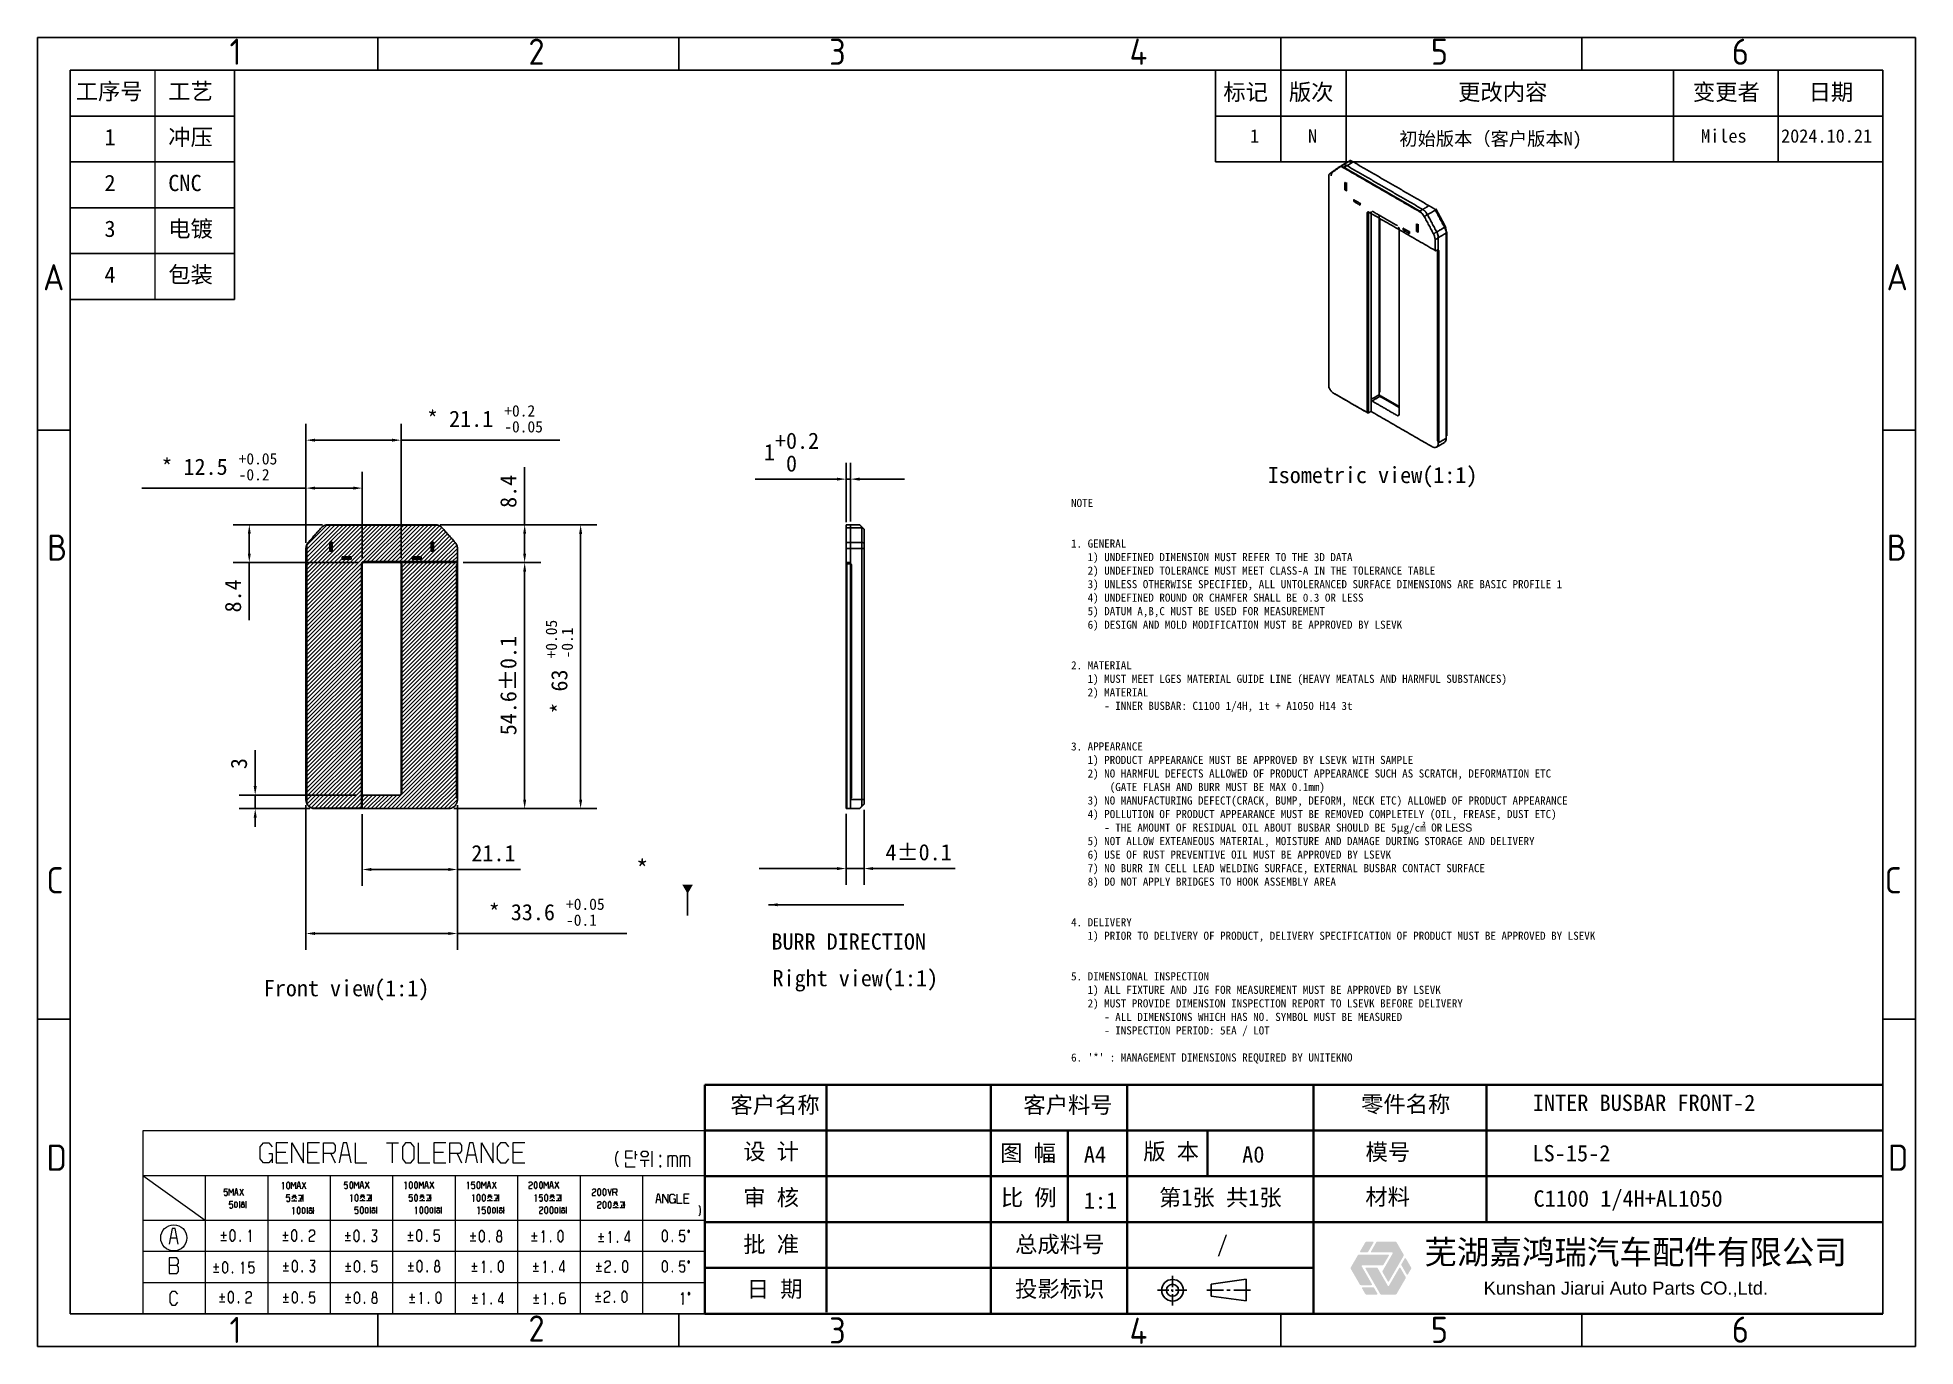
# Model space of a CAD drawing. Header units: millimetres. Extents: x -2825 to 835, y 0 to 11235.
# Drawn here: x 418 to 834.8, y 5318.8 to 5609.2 of the extents above; entities that cross this region are included whole.
import ezdxf
from ezdxf.enums import TextEntityAlignment as Align

# ---------------------------------------------------------------- set-up
doc = ezdxf.new("R2010")
doc.units = ezdxf.units.MM
doc.linetypes.add('AXES', pattern=[24, 15, -3, 3, -3])
doc.styles.add('ISO Proportional', font='isocp.shx')
doc.styles.add('仿宋', font='')
doc.styles.get('仿宋').set_extended_font_data('FangSong_GB2312')
doc.dimstyles.new('\\M+3BBE7\\M+3BABB Standard', dxfattribs={"dimscale": 20, "dimtxt": 0.18, "dimasz": 0.1, "dimexe": 0.18, "dimexo": 0.0625, "dimgap": 0.09, "dimtad": 1, "dimdec": 1, "dimzin": 0, "dimdsep": 46, "dimtxsty": 'Standard', "dimcen": 0, "dimadec": 0, "dimazin": 0, "dimtfac": 1, "dimtdec": 1, "dimtmove": 0, "dimatfit": 2, "dimfxl": 0, "dimtolj": 1, "dimtzin": 0, "dimarcsym": 0})
doc.dimstyles.get("Standard").update_dxf_attribs({"dimscale": 20, "dimtxt": 0.18, "dimasz": 0.1, "dimexe": 0.18, "dimexo": 0.0625, "dimgap": 0.09, "dimtad": 1, "dimdec": 4, "dimzin": 0, "dimdsep": 46, "dimtxsty": 'Standard', "dimcen": 0, "dimadec": 0, "dimazin": 0, "dimtfac": 1, "dimtdec": 4, "dimtmove": 0, "dimatfit": 2, "dimfxl": 0, "dimtolj": 1, "dimtzin": 0, "dimarcsym": 0})

msp = doc.modelspace()

# ---------------------------------------------------------------- texts
at = {"color": 0, "style": 'ISO Proportional'}
for s, p in [('1', (461.97, 5606.02)), ('2', (528.77, 5606.02)), ('3', (595.56, 5606.02)), ('4', (662.35, 5606.02)), ('5', (729.14, 5606.02)), ('6', (795.93, 5606.02)), ('A', (421.63, 5555.99)), ('A', (830.73, 5555.99)), ('B', (422.4, 5496)), ('B', (830.63, 5496)), ('C', (421.91, 5422.2)), ('C', (829.83, 5422.2)), ('D', (422.29, 5360.64)), ('D', (830.93, 5360.64)), ('1', (461.97, 5322.42)), ('2', (528.77, 5322.74)), ('3', (595.56, 5322.32)), ('4', (662.35, 5322.23)), ('5', (729.14, 5322.44)), ('6', (795.93, 5322.49))]:
    msp.add_text(s, height=5.81, dxfattribs=at).set_placement(p, align=Align.MIDDLE)
msp.add_text('*', height=4).set_placement((550.87, 5422.73))
at = {"char_height": 3.63, "width": 98.5767, "attachment_point": 1, "style": '仿宋'}
for s, insert in [('{\\fSTSong|b0|i0|c134|p2;工序号}', (426.51, 5599.05)), ('{\\fSTSong|b0|i0|c134|p2;工艺}', (447.05, 5599.05)), ('{\\fSimSun|b0|i0|c134|p2;标记}', (681.2, 5598.89)), ('{\\fSimSun|b0|i0|c134|p2;版次}', (695.72, 5598.89)), ('{\\fSimSun|b0|i0|c134|p2;更改内容}', (733.28, 5598.89)), ('{\\fSimSun|b0|i0|c134|p2;变更者}', (785.39, 5598.89)), ('{\\fSimSun|b0|i0|c134|p2;日期}', (811.07, 5598.89)), ('{\\fSTSong|b0|i0|c134|p2;1}', (432.89, 5588.88)), ('{\\fSTSong|b0|i0|c134|p2;冲压}', (447.05, 5588.88)), ('{\\fSTSong|b0|i0|c134|p2;2}', (432.89, 5578.72)), ('{\\fSTSong|b0|i0|c134|p2;CNC}', (447.05, 5578.72)), ('{\\fSTSong|b0|i0|c134|p2;3}', (432.89, 5568.56)), ('{\\fSTSong|b0|i0|c134|p2;电镀}', (447.05, 5568.56)), ('{\\fSTSong|b0|i0|c134|p2;4}', (432.89, 5558.39)), ('{\\fSTSong|b0|i0|c134|p2;包装}', (447.05, 5558.39))]:
    msp.add_mtext(s, dxfattribs=dict(at, insert=insert))
at = {"char_height": 2.97, "attachment_point": 1}
for s, width, insert in [('1', 6.284, (687.1, 5588.82)), ('N', 6.284, (699.97, 5588.82)), ('{\\fSimSun|b0|i0|c134|p2;初始版本（客户版本}N)', 86.7375, (720.24, 5588.2)), ('Miles', 6.284, (787.2, 5588.82)), ('2024.10.21', 6.284, (804.95, 5588.82))]:
    msp.add_mtext_dynamic_manual_height_columns(s, width=width, gutter_width=12.5, heights=[0], dxfattribs=dict(at, insert=insert))
at = {"attachment_point": 1}
for s, insert, char_height, width in [('Isometric view(1:1)', (691.03, 5513.9), 3.6, 61.2788), ("NOTE\\P\\P\\P1. GENERAL\\P   1) UNDEFINED DIMENSION MUST REFER TO THE 3D DATA   \\P   2) UNDEFINED TOLERANCE MUST MEET CLASS-A IN THE TOLERANCE TABLE\\P   3) UNLESS OTHERWISE SPECIFIED, ALL UNTOLERANCED SURFACE DIMENSIONS ARE BASIC PROFILE 1\\P   4) UNDEFINED ROUND OR CHAMFER SHALL BE 0.3 OR LESS\\P   5) DATUM A,B,C MUST BE USED FOR MEASUREMENT\\P   6) DESIGN AND MOLD MODIFICATION MUST BE APPROVED BY LSEVK\\P\\P\\P2. MATERIAL\\P   1) MUST MEET LGES MATERIAL GUIDE LINE (HEAVY MEATALS AND HARMFUL SUBSTANCES)\\P   2) MATERIAL\\P      - INNER BUSBAR: C1100 1/4H, 1t + A1050 H14 3t\\P\\P\\P3. APPEARANCE\\P   1) PRODUCT APPEARANCE MUST BE APPROVED BY LSEVK WITH SAMPLE\\P   2) NO HARMFUL DEFECTS ALLOWED OF PRODUCT APPEARANCE SUCH AS SCRATCH, DEFORMATION ETC \\P       (GATE FLASH AND BURR MUST BE MAX 0.1mm)\\P   3) NO MANUFACTURING DEFECT(CRACK, BUMP, DEFORM, NECK ETC) ALLOWED OF PRODUCT APPEARANCE \\P   4) POLLUTION OF PRODUCT APPEARANCE MUST BE REMOVED COMPLETELY (OIL, FREASE, DUST ETC)\\P      - THE AMOUMT OF RESIDUAL OIL ABOUT BUSBAR SHOULD BE 5µg/{\\fMS PGothic|b0|i0|c128|p34;㎠} OR{\\f굴림|b0|i0|c129|p2; LESS\\P}   5) NOT ALLOW EXTEANEOUS MATERIAL, MOISTURE AND DAMAGE DURING STORAGE AND DELIVERY\\P   6) USE OF RUST PREVENTIVE OIL MUST BE APPROVED BY LSEVK\\P   7) NO BURR IN CELL LEAD WELDING SURFACE, EXTERNAL BUSBAR CONTACT SURFACE\\P   8) DO NOT APPLY BRIDGES TO HOOK ASSEMBLY AREA\\P\\P\\P4. DELIVERY\\P   1) PRIOR TO DELIVERY OF PRODUCT, DELIVERY SPECIFICATION OF PRODUCT MUST BE APPROVED BY LSEVK\\P\\P\\P5. DIMENSIONAL INSPECTION\\P   1) ALL FIXTURE AND JIG FOR MEASUREMENT MUST BE APPROVED BY LSEVK\\P   2) MUST PROVIDE DIMENSION INSPECTION REPORT TO LSEVK BEFORE DELIVERY\\P      - ALL DIMENSIONS WHICH HAS NO. SYMBOL MUST BE MEASURED\\P      - INSPECTION PERIOD: 5EA / LOT\\P\\P6. '*' : MANAGEMENT DIMENSIONS REQUIRED BY UNITEKNO", (647.4, 5506.8), 1.8, 270.3333), ('BURR DIRECTION', (580.91, 5410.4), 3.6, 61.2788), ('Right view(1:1)', (581.15, 5402.28), 3.6, 61.2788), ('Front view(1:1)', (468.25, 5400.05), 3.6, 50.1929)]:
    msp.add_mtext(s, dxfattribs=dict(at, insert=insert, char_height=char_height, width=width))
at = {"lineweight": 18, "char_height": 3.63, "attachment_point": 1}
for s, width, gutter_width, insert in [('{\\fSimSun|b0|i0|c134|p2;客户名称}', 67.9357, 1, (571.8, 5374.16)), ('{\\fSimSun|b0|i0|c134|p2;客户料号}', 56.5558, 1, (636.82, 5374.16)), ('{\\fSimSun|b0|i0|c134|p2;零件名称}', 56.1347, 1, (711.75, 5374.33)), ('{\\fSimSun|b0|i0|c0|p2;INTER BUSBAR FRONT-2}', 104.1998, 1, (749.85, 5374.64)), ('{\\fSimSun|b0|i0|c134|p2;设 计}', 14.7149, 1, (574.66, 5363.84)), ('{\\fSTSong|b0|i0|c134|p2;图 \\fSimSun|b0|i0|c134|p2;幅}', 15.0213, 1, (631.68, 5363.5)), ('{\\fSimSun|b0|i0|c134|p2;版 \\fSTSong|b0|i0|c134|p2;本}', 35.887, 1, (663.41, 5363.84)), ('{\\fSimSun|b0|i0|c134|p2;模号}', 48.0346, 1, (712.74, 5363.72)), ('{\\fSimSun|b0|i0|c134|p2;LS-15-2}', 104.1998, 1, (749.79, 5363.45)), ('{\\fSimSun|b0|i0|c134|p2;A4}', 12.3929, 1, (650.23, 5363.18)), ('{\\fSimSun|b0|i0|c134|p2;A0}', 12.3929, 1, (685.37, 5363.18)), ('{\\fSimSun|b0|i0|c134|p2;审 核}', 15.3028, 1, (574.66, 5353.62)), ('{\\fSTFangsong|b0|i0|c134|p2;比 例}', 14.8761, 1, (631.82, 5353.62)), ('{\\fSimSun|b0|i0|c134|p2;1:1}', 12.3929, 1, (650.23, 5352.96)), ('{\\fSTSong|b0|i0|c134|p2;第1张 共1张}', 95.6045, 1, (666.91, 5353.62)), ('{\\fSimSun|b0|i0|c134|p2;材料}', 54.6089, 1, (712.7, 5353.78)), ('\\A1;{\\fSimSun|b0|i0|c0|p2;C1100 1/4H+AL1050}', 60.5414, 12.5, (750.01, 5353.39)), ('{\\fSimSun|b0|i0|c134|p2;批 准}', 15.8693, 1, (574.66, 5343.24)), ('{\\fSimSun|b0|i0|c134|p2;总成料号}', 46.9136, 1, (634.98, 5343.24)), ('{\\fSimSun|b0|i0|c134|p2;/}', 14.6092, 1, (679.74, 5343.24)), ('{\\fSimSun|b0|i0|c134|p2;日 期}', 14.297, 1, (575.44, 5333.34)), ('{\\fSimSun|b0|i0|c134|p2;投影标识}', 63.8, 1, (634.98, 5333.34))]:
    msp.add_mtext_dynamic_manual_height_columns(s, width=width, gutter_width=gutter_width, heights=[0], dxfattribs=dict(at, insert=insert))

# ---------------------------------------------------------------- blocks, each defined once
blk = doc.blocks.new('jr')
h = blk.add_hatch(color=128)
h.dxf.hatch_style = 1
h.paths.add_polyline_path([(15.66, -9.24, 0.267949), (15.91, -9.09), (17.02, -7.17, 0.57735), (16.89, -6.94), (10.64, -6.94, 0.267949), (10.38, -7.09), (8.88, -9.69, 0.267949), (8.88, -9.99), (10.81, -13.33, 0.267949), (11.07, -13.48), (13.28, -13.48, 0.57735), (13.41, -13.25), (11.23, -9.46, -0.57735), (11.36, -9.24)])
h.paths.add_polyline_path([(11.43, -13.95, 0.57735), (11.3, -14.17), (11.98, -15.35, 0.267949), (12.24, -15.5), (14.45, -15.5, 0.57735), (14.58, -15.28), (13.9, -14.1, 0.267949), (13.64, -13.95)])
h = blk.add_hatch(color=251)
h.dxf.hatch_style = 1
h.paths.add_polyline_path([(10.87, -6.25, 0.57735), (11, -6.47), (12.36, -6.47, 0.267949), (12.62, -6.32), (13.73, -4.4, 0.57735), (13.6, -4.17), (12.24, -4.17, 0.267949), (11.98, -4.32)])
h.paths.add_polyline_path([(14.58, -4.17, 0.267949), (14.32, -4.32), (13.21, -6.25, 0.57735), (13.34, -6.47), (17.71, -6.47, -0.57735), (17.84, -6.7), (15.69, -10.42, 0.267949), (15.69, -10.72), (16.8, -12.64, 0.57735), (17.06, -12.64), (20.19, -7.22, 0.267949), (20.19, -6.92), (18.69, -4.32, 0.267949), (18.43, -4.17)])
h = blk.add_hatch(color=12)
h.dxf.hatch_style = 1
h.paths.add_polyline_path([(14.65, -9.86, 0.267949), (14.39, -9.71), (12.17, -9.71, 0.57735), (12.04, -9.94), (15.17, -15.35, 0.267949), (15.43, -15.5), (18.43, -15.5, 0.267949), (18.69, -15.35), (20.62, -12.02, 0.267949), (20.62, -11.72), (19.51, -9.8, 0.57735), (19.25, -9.8), (17.06, -13.59, -0.57735), (16.8, -13.59)])
h.paths.add_polyline_path([(20.68, -7.77, 0.57735), (20.42, -7.77), (19.74, -8.95, 0.267949), (19.74, -9.25), (20.85, -11.17, 0.57735), (21.1, -11.17), (21.79, -9.99, 0.267949), (21.79, -9.69)])
at = {"attachment_point": 1, "style": '仿宋'}
for s, insert, char_height, width in [('{\\fSimSun|b1|i0|c134|p2;\\W1.33542; \\W1;芜湖嘉鸿瑞汽车配件有限公司}', (20.01, -3.85), 5.1, 102.1498), ('{\\fArial|b0|i0|c0|p34;\\W5.07572; \\W1;Kunshan Jiarui Auto Parts CO.,Ltd.}', (31.81, -12.71), 2.8, 71.2838)]:
    blk.add_mtext(s, dxfattribs=dict(at, insert=insert, char_height=char_height, width=width))
blk = doc.blocks.new('*D12')
at = {"color": 0, "lineweight": -2}
for p, q in [((597.46, 5436.93), (597.46, 5421.19)), ((601.46, 5437.83), (601.46, 5421.19)), ((595.46, 5424.79), (593.46, 5424.79)), ((597.46, 5424.79), (601.46, 5424.79)), ((603.46, 5424.79), (621.66, 5424.79))]:
    blk.add_line(p, q, dxfattribs=at)
at = {"color": 0}
for points in [[(595.46, 5425.12), (595.46, 5424.45), (597.46, 5424.79)], [(603.46, 5425.12), (603.46, 5424.45), (601.46, 5424.79)]]:
    blk.add_solid(points, dxfattribs=at)
at = {"layer": 'Defpoints', "color": 0}
for p in [(601.46, 5439.08), (597.46, 5438.18), (601.46, 5424.79)]:
    blk.add_point(p, dxfattribs=at)
at = {"color": 0, "insert": (613.56, 5428.39), "char_height": 3.6, "attachment_point": 5}
blk.add_mtext('\\A1;4±0.1', dxfattribs=at)
blk = doc.blocks.new('*D13')
at = {"color": 0, "lineweight": -2}
for p, q in [((477.61, 5509.2), (441.17, 5509.2)), ((477.61, 5497.07), (477.61, 5512.8)), ((488.11, 5509.2), (479.61, 5509.2)), ((490.11, 5493.63), (490.11, 5512.8))]:
    blk.add_line(p, q, dxfattribs=at)
at = {"color": 0}
for points in [[(479.61, 5509.53), (479.61, 5508.87), (477.61, 5509.2)], [(488.11, 5509.53), (488.11, 5508.87), (490.11, 5509.2)]]:
    blk.add_solid(points, dxfattribs=at)
at = {"layer": 'Defpoints', "color": 0}
for p in [(490.11, 5509.2), (477.61, 5495.82), (490.11, 5492.38)]:
    blk.add_point(p, dxfattribs=at)
at = {"color": 0, "insert": (458.39, 5513.94), "char_height": 3.6, "attachment_point": 5}
blk.add_mtext('\\A1;\\A1;* 12.5 {\\H0.7x;\\S+0.05^ -0.2;}', dxfattribs=at)
blk = doc.blocks.new('*D14')
at = {"color": 0, "lineweight": -2}
for p, q in [((477.61, 5497.07), (477.61, 5523.44)), ((498.71, 5493.66), (498.71, 5523.44)), ((479.61, 5519.84), (496.71, 5519.84)), ((498.71, 5519.84), (533.95, 5519.84))]:
    blk.add_line(p, q, dxfattribs=at)
at = {"color": 0}
for points in [[(479.61, 5520.17), (479.61, 5519.51), (477.61, 5519.84)], [(496.71, 5520.17), (496.71, 5519.51), (498.71, 5519.84)]]:
    blk.add_solid(points, dxfattribs=at)
at = {"layer": 'Defpoints', "color": 0}
for p in [(498.71, 5519.84), (477.61, 5495.82), (498.71, 5492.41)]:
    blk.add_point(p, dxfattribs=at)
at = {"color": 0, "insert": (517.33, 5524.58), "char_height": 3.6, "attachment_point": 5}
blk.add_mtext('\\A1;\\A1;* 21.1 {\\H0.7x;\\S+0.2^ -0.05;}', dxfattribs=at)
blk = doc.blocks.new('*D15')
at = {"color": 0, "lineweight": -2}
for p, q in [((481.26, 5501.08), (461.44, 5501.08)), ((465.04, 5499.08), (465.04, 5494.68)), ((489.16, 5492.68), (461.44, 5492.68)), ((465.04, 5492.68), (465.04, 5479.88))]:
    blk.add_line(p, q, dxfattribs=at)
at = {"color": 0}
for points in [[(464.71, 5499.08), (465.37, 5499.08), (465.04, 5501.08)], [(464.71, 5494.68), (465.37, 5494.68), (465.04, 5492.68)]]:
    blk.add_solid(points, dxfattribs=at)
at = {"layer": 'Defpoints', "color": 0}
for p in [(482.51, 5501.08), (465.04, 5492.68), (490.41, 5492.68)]:
    blk.add_point(p, dxfattribs=at)
at = {"color": 0, "insert": (461.44, 5485.28), "char_height": 3.6, "attachment_point": 5, "rotation": 90}
blk.add_mtext('\\A1;8.4', dxfattribs=at)
blk = doc.blocks.new('*D16')
at = {"color": 0, "lineweight": -2}
for p, q in [((512.46, 5492.68), (529.74, 5492.68)), ((526.14, 5490.68), (526.14, 5440.08)), ((510.46, 5438.08), (529.74, 5438.08))]:
    blk.add_line(p, q, dxfattribs=at)
at = {"color": 0}
for points in [[(525.81, 5490.68), (526.47, 5490.68), (526.14, 5492.68)], [(525.81, 5440.08), (526.47, 5440.08), (526.14, 5438.08)]]:
    blk.add_solid(points, dxfattribs=at)
at = {"layer": 'Defpoints', "color": 0}
for p in [(511.21, 5492.68), (509.21, 5438.08), (526.14, 5438.08)]:
    blk.add_point(p, dxfattribs=at)
at = {"color": 0, "insert": (522.54, 5465.38), "char_height": 3.6, "attachment_point": 5, "rotation": 90}
blk.add_mtext('\\A1;54.6±0.1', dxfattribs=at)
blk = doc.blocks.new('*D17')
at = {"color": 0, "lineweight": -2}
for p, q in [((526.14, 5501.08), (526.14, 5513.88)), ((507.41, 5501.08), (529.74, 5501.08)), ((526.14, 5494.68), (526.14, 5499.08)), ((512.46, 5492.68), (529.74, 5492.68))]:
    blk.add_line(p, q, dxfattribs=at)
at = {"color": 0}
for points in [[(525.81, 5499.08), (526.47, 5499.08), (526.14, 5501.08)], [(525.81, 5494.68), (526.47, 5494.68), (526.14, 5492.68)]]:
    blk.add_solid(points, dxfattribs=at)
at = {"layer": 'Defpoints', "color": 0}
for p in [(506.16, 5501.08), (526.14, 5501.08), (511.21, 5492.68)]:
    blk.add_point(p, dxfattribs=at)
at = {"color": 0, "insert": (522.54, 5508.48), "char_height": 3.6, "attachment_point": 5, "rotation": 90}
blk.add_mtext('\\A1;8.4', dxfattribs=at)
blk = doc.blocks.new('*D18')
at = {"color": 0, "lineweight": -2}
for p, q in [((466.35, 5443.08), (466.35, 5451.08)), ((488.86, 5441.08), (462.75, 5441.08)), ((466.35, 5438.08), (466.35, 5441.08)), ((478.44, 5438.08), (462.75, 5438.08)), ((466.35, 5436.08), (466.35, 5434.08))]:
    blk.add_line(p, q, dxfattribs=at)
at = {"color": 0}
for points in [[(466.01, 5443.08), (466.68, 5443.08), (466.35, 5441.08)], [(466.01, 5436.08), (466.68, 5436.08), (466.35, 5438.08)]]:
    blk.add_solid(points, dxfattribs=at)
at = {"layer": 'Defpoints', "color": 0}
for p in [(466.35, 5441.08), (490.11, 5441.08), (479.69, 5438.08)]:
    blk.add_point(p, dxfattribs=at)
at = {"color": 0, "insert": (462.75, 5448.08), "char_height": 3.6, "attachment_point": 5, "rotation": 90}
blk.add_mtext('\\A1;3', dxfattribs=at)
blk = doc.blocks.new('*D19')
at = {"color": 0, "lineweight": -2}
for p, q in [((511.21, 5438.83), (511.21, 5420.98)), ((490.11, 5436.83), (490.11, 5420.98)), ((492.11, 5424.58), (509.21, 5424.58)), ((511.21, 5424.58), (525.21, 5424.58))]:
    blk.add_line(p, q, dxfattribs=at)
at = {"color": 0}
for points in [[(492.11, 5424.92), (492.11, 5424.25), (490.11, 5424.58)], [(509.21, 5424.92), (509.21, 5424.25), (511.21, 5424.58)]]:
    blk.add_solid(points, dxfattribs=at)
at = {"layer": 'Defpoints', "color": 0}
for p in [(511.21, 5440.08), (490.11, 5438.08), (511.21, 5424.58)]:
    blk.add_point(p, dxfattribs=at)
at = {"color": 0, "insert": (519.21, 5428.18), "char_height": 3.6, "attachment_point": 5}
blk.add_mtext('\\A1;21.1', dxfattribs=at)
blk = doc.blocks.new('*D20')
at = {"color": 0, "lineweight": -2}
for p, q in [((597.46, 5501.66), (597.46, 5514.79)), ((598.46, 5501.76), (598.46, 5514.79)), ((595.46, 5511.19), (577.26, 5511.19)), ((598.46, 5511.19), (597.46, 5511.19)), ((600.46, 5511.19), (602.46, 5511.19))]:
    blk.add_line(p, q, dxfattribs=at)
at = {"color": 0}
for points in [[(595.46, 5511.52), (595.46, 5510.86), (597.46, 5511.19)], [(600.46, 5511.52), (600.46, 5510.86), (598.46, 5511.19)]]:
    blk.add_solid(points, dxfattribs=at)
at = {"layer": 'Defpoints', "color": 0}
for p in [(598.46, 5511.19), (597.46, 5500.41), (598.46, 5500.51)]:
    blk.add_point(p, dxfattribs=at)
at = {"color": 0, "insert": (585.36, 5517.19), "char_height": 3.6, "attachment_point": 5}
blk.add_mtext('\\A1;1\\S+0.2^  0;', dxfattribs=at)
blk = doc.blocks.new('*D21')
at = {"color": 0, "lineweight": -2}
for p, q in [((507.88, 5501.05), (542.16, 5501.05)), ((538.56, 5499.05), (538.56, 5440.08)), ((510.46, 5438.08), (542.16, 5438.08))]:
    blk.add_line(p, q, dxfattribs=at)
at = {"color": 0}
for points in [[(538.23, 5499.05), (538.9, 5499.05), (538.56, 5501.05)], [(538.23, 5440.08), (538.9, 5440.08), (538.56, 5438.08)]]:
    blk.add_solid(points, dxfattribs=at)
at = {"layer": 'Defpoints', "color": 0}
for p in [(506.63, 5501.05), (509.21, 5438.08), (538.56, 5438.08)]:
    blk.add_point(p, dxfattribs=at)
at = {"color": 0, "insert": (533.82, 5469.57), "char_height": 3.6, "attachment_point": 5, "rotation": 90}
blk.add_mtext('\\A1;\\A1;* 63 {\\H0.7x;\\S+0.05^ -0.1;}', dxfattribs=at)
blk = doc.blocks.new('*D22')
at = {"color": 0, "lineweight": -2}
for p, q in [((477.61, 5438.83), (477.61, 5406.78)), ((511.21, 5438.83), (511.21, 5406.78)), ((479.61, 5410.38), (509.21, 5410.38)), ((511.21, 5410.38), (548.85, 5410.38))]:
    blk.add_line(p, q, dxfattribs=at)
at = {"color": 0}
for points in [[(479.61, 5410.71), (479.61, 5410.05), (477.61, 5410.38)], [(509.21, 5410.71), (509.21, 5410.05), (511.21, 5410.38)]]:
    blk.add_solid(points, dxfattribs=at)
at = {"layer": 'Defpoints', "color": 0}
for p in [(477.61, 5440.08), (511.21, 5440.08), (511.21, 5410.38)]:
    blk.add_point(p, dxfattribs=at)
at = {"color": 0, "insert": (531.03, 5415.12), "char_height": 3.6, "attachment_point": 5}
blk.add_mtext('\\A1;\\A1;* 33.6 {\\H0.7x;\\S+0.05^ -0.1;}', dxfattribs=at)

# ---------------------------------------------------------------- dimensions: what is measured, and where the dimension line sits
dim = msp.add_linear_dim(base=(498.71, 5519.84), p1=(477.61, 5495.82), p2=(498.71, 5492.41), text='\\A1;* <> {\\H0.7x;\\S+0.2^ -0.05;}', dimstyle='Standard', override={"dimdec": 1, "dimtxsty": 'Standard', "dimtp": 0.1, "dimtm": 0.1, "dimtdec": 1})
dim.commit()
dim.dimension.update_dxf_attribs({"geometry": '*D14', "text_midpoint": (517.33, 5524.58)})
dim = msp.add_linear_dim(base=(490.11, 5509.2), p1=(477.61, 5495.82), p2=(490.11, 5492.38), text='\\A1;* <> {\\H0.7x;\\S+0.05^ -0.2;}', dimstyle='Standard', override={"dimdec": 1, "dimtxsty": 'Standard', "dimtp": 0.1, "dimtm": 0.1, "dimtdec": 1})
dim.commit()
dim.dimension.update_dxf_attribs({"geometry": '*D13', "text_midpoint": (458.39, 5509.2), "dimtype": 160})
for base, p1, p2, override, picture, middle in [((598.46, 5511.19), (597.46, 5500.41), (598.46, 5500.51), {"dimdec": 0, "dimtxsty": 'Standard', "dimtol": 1, "dimtp": 0.2, "dimtdec": 1, "dimtzin": 8}, '*D20', (585.36, 5511.19)), ((511.21, 5424.58), (490.11, 5438.08), (511.21, 5440.08), {"dimdec": 1, "dimtxsty": 'Standard', "dimtp": 0.1, "dimtm": 0.1, "dimtdec": 1}, '*D19', (519.21, 5424.58))]:
    dim = msp.add_linear_dim(base=base, p1=p1, p2=p2, dimstyle='Standard', override=override)
    dim.commit()
    dim.dimension.update_dxf_attribs({"geometry": picture, "text_midpoint": middle, "dimtype": 160})
for base, p1, p2, override, picture, middle in [((526.14, 5501.08), (511.21, 5492.68), (506.16, 5501.08), {"dimdec": 1, "dimtxsty": 'Standard', "dimtp": 0.1, "dimtm": 0.1, "dimtdec": 1}, '*D17', (522.54, 5508.48)), ((465.04, 5492.68), (482.51, 5501.08), (490.41, 5492.68), {"dimdec": 1, "dimtxsty": 'Standard', "dimtp": 0.1, "dimtm": 0.1, "dimtdec": 1}, '*D15', (461.44, 5485.28)), ((526.14, 5438.08), (511.21, 5492.68), (509.21, 5438.08), {"dimdec": 1, "dimtxsty": 'Standard', "dimtol": 1, "dimtp": 0.1, "dimtm": 0.1, "dimtdec": 1}, '*D16', (522.54, 5465.38)), ((466.35, 5441.08), (479.69, 5438.08), (490.11, 5441.08), {"dimdec": 0, "dimtxsty": 'Standard'}, '*D18', (462.75, 5448.08))]:
    dim = msp.add_linear_dim(base=base, p1=p1, p2=p2, angle=90, dimstyle='Standard', override=override)
    dim.commit()
    dim.dimension.update_dxf_attribs({"geometry": picture, "text_midpoint": middle})
dim = msp.add_linear_dim(base=(538.56, 5438.08), p1=(506.63, 5501.05), p2=(509.21, 5438.08), angle=90, text='\\A1;* <> {\\H0.7x;\\S+0.05^ -0.1;}', dimstyle='\\M+3BBE7\\M+3BABB Standard', override={"dimdec": 0, "dimtxsty": 'Standard', "dimtdec": 0})
dim.commit()
dim.dimension.update_dxf_attribs({"geometry": '*D21', "text_midpoint": (538.56, 5469.57), "dimtype": 160})
dim = msp.add_linear_dim(base=(511.21, 5410.38), p1=(477.61, 5440.08), p2=(511.21, 5440.08), text='\\A1;* <> {\\H0.7x;\\S+0.05^ -0.1;}', dimstyle='\\M+3BBE7\\M+3BABB Standard')
dim.commit()
dim.dimension.update_dxf_attribs({"geometry": '*D22', "text_midpoint": (531.03, 5410.38), "dimtype": 160})
dim = msp.add_linear_dim(base=(601.46, 5424.79), p1=(597.46, 5438.18), p2=(601.46, 5439.08), dimstyle='Standard', override={"dimdec": 0, "dimtxsty": 'Standard', "dimtol": 1, "dimtp": 0.1, "dimtm": 0.1, "dimtdec": 1})
dim.commit()
dim.dimension.update_dxf_attribs({"geometry": '*D12', "text_midpoint": (613.56, 5428.39)})

# ---------------------------------------------------------------- hatches: boundary and pattern name
h = msp.add_hatch()
h.set_pattern_fill('ANSI31', color=256, scale=0.2)
h.set_pattern_definition([(45, (441.16767, 23.24704), (-0.449012806, 0.449012806), [])])
edge = h.paths.add_edge_path()
edge.add_spline(control_points=[(511.01, 5492.13), (511.01, 5492.16), (511.02, 5492.19), (511.02, 5492.22), (511.05, 5492.28), (511.08, 5492.34), (511.1, 5492.36), (511.14, 5492.39), (511.17, 5492.41), (511.19, 5492.42), (511.2, 5492.43), (511.21, 5492.43)], knot_values=[0, 0, 0, 0, 0, 0, 0.405725, 0.405725, 0.405725, 0.804634, 0.804634, 0.804634, 1, 1, 1, 1, 1, 1], degree=5, periodic=0)
edge.add_line((511.21, 5492.43), (511.21, 5492.68))
edge.add_line((511.21, 5492.68), (498.41, 5492.68))
edge.add_spline(control_points=[(498.41, 5492.68), (498.45, 5492.68), (498.48, 5492.67), (498.55, 5492.65), (498.58, 5492.63), (498.63, 5492.59), (498.65, 5492.56), (498.69, 5492.5), (498.7, 5492.47), (498.71, 5492.43)], knot_values=[0, 0, 0, 0, 0.25, 0.25, 0.5, 0.5, 0.75, 0.75, 1, 1, 1, 1], degree=3, periodic=0)
edge.add_spline(control_points=[(498.71, 5492.43), (498.71, 5492.43), (498.72, 5492.43), (498.75, 5492.41), (498.77, 5492.4), (498.8, 5492.38), (498.83, 5492.35), (498.85, 5492.32), (498.87, 5492.28), (498.89, 5492.25), (498.9, 5492.21), (498.91, 5492.18), (498.91, 5492.15), (498.91, 5492.14), (498.91, 5492.13)], knot_values=[0, 0, 0, 0, 0.047457, 0.095111, 0.190843, 0.288906, 0.388243, 0.488282, 0.588426, 0.690835, 0.794146, 0.897498, 0.948886, 1, 1, 1, 1], degree=3, periodic=0)
edge.add_line((498.91, 5492.13), (498.91, 5441.63))
edge.add_spline(control_points=[(498.91, 5441.63), (498.91, 5441.6), (498.91, 5441.57), (498.9, 5441.54), (498.88, 5441.48), (498.84, 5441.42), (498.82, 5441.4), (498.79, 5441.37), (498.75, 5441.35), (498.73, 5441.34), (498.72, 5441.33), (498.71, 5441.33)], knot_values=[0, 0, 0, 0, 0, 0, 0.40519, 0.40519, 0.40519, 0.80393, 0.80393, 0.80393, 0.999998, 0.999998, 0.999998, 0.999998, 0.999998, 0.999998], degree=5, periodic=0)
edge.add_spline(control_points=[(498.71, 5441.33), (498.7, 5441.29), (498.69, 5441.26), (498.65, 5441.2), (498.63, 5441.17), (498.58, 5441.13), (498.55, 5441.11), (498.48, 5441.09), (498.45, 5441.08), (498.41, 5441.08)], knot_values=[0, 0, 0, 0, 0.249999, 0.249999, 0.499999, 0.499999, 0.749999, 0.749999, 0.999999, 0.999999, 0.999999, 0.999999], degree=3, periodic=0)
edge.add_line((498.41, 5441.08), (490.11, 5441.08))
edge.add_line((490.11, 5441.08), (490.11, 5438.08))
edge.add_line((490.11, 5438.08), (509.21, 5438.08))
edge.add_spline(control_points=[(509.21, 5438.08), (511.21, 5438.08), (511.21, 5440.08)], knot_values=[0, 0, 0, 1, 1, 1], weights=[1, 0.707107, 1], degree=2, periodic=0)
edge.add_line((511.21, 5440.08), (511.21, 5440.33))
edge.add_spline(control_points=[(511.21, 5440.33), (511.21, 5440.33), (511.2, 5440.34), (511.17, 5440.35), (511.15, 5440.36), (511.12, 5440.39), (511.09, 5440.41), (511.07, 5440.44), (511.05, 5440.48), (511.03, 5440.51), (511.02, 5440.55), (511.02, 5440.57), (511.01, 5440.59), (511.01, 5440.61), (511.01, 5440.62), (511.01, 5440.63)], knot_values=[0, 0, 0, 0, 0.046351, 0.093106, 0.18693, 0.284357, 0.383783, 0.484517, 0.585565, 0.688917, 0.792814, 0.84474, 0.896509, 0.948097, 0.999641, 0.999641, 0.999641, 0.999641], degree=3, periodic=0)
edge.add_line((511.01, 5440.63), (511.01, 5492.13))
edge = h.paths.add_edge_path()
edge.add_line((510.71, 5497.15), (507.81, 5500.41))
edge.add_spline(control_points=[(507.81, 5500.41), (507.74, 5500.49), (507.66, 5500.56), (507.58, 5500.63), (507.49, 5500.7), (507.4, 5500.76)], knot_values=[0, 0, 0, 0, 0, 0, 0.317488, 0.317488, 0.317488, 0.317488, 0.317488, 0.317488], degree=5, periodic=0)
edge.add_spline(control_points=[(507.4, 5500.76), (507.38, 5500.77), (507.36, 5500.79), (507.33, 5500.8), (507.24, 5500.85), (507.15, 5500.9), (507.08, 5500.93), (507.01, 5500.96), (506.94, 5500.98)], knot_values=[0.317488, 0.317488, 0.317488, 0.317488, 0.317488, 0.317488, 0.400002, 0.400002, 0.400002, 0.623814, 0.623814, 0.623814, 0.623814, 0.623814, 0.623814], degree=5, periodic=0)
edge.add_line((506.94, 5500.98), (481.89, 5500.98))
edge.add_spline(control_points=[(481.89, 5500.98), (481.63, 5500.9), (481.41, 5500.75)], knot_values=[0.37792, 0.37792, 0.37792, 0.685683, 0.685683, 0.685683], degree=2, periodic=0)
edge.add_spline(control_points=[(481.41, 5500.75), (481.19, 5500.61), (481.02, 5500.41)], knot_values=[0.685683, 0.685683, 0.685683, 1, 1, 1], degree=2, periodic=0)
edge.add_line((481.02, 5500.41), (478.12, 5497.15))
edge.add_spline(control_points=[(478.12, 5497.15), (477.93, 5496.94), (477.81, 5496.69)], knot_values=[0, 0, 0, 0.824714, 0.824714, 0.824714], degree=2, periodic=0)
edge.add_line((477.81, 5496.69), (477.81, 5439.21))
edge.add_spline(control_points=[(477.81, 5439.21), (477.83, 5439.18), (477.84, 5439.15), (477.86, 5439.12), (477.9, 5439.05), (477.94, 5438.98), (477.97, 5438.94), (477.99, 5438.9), (478.02, 5438.87)], knot_values=[0.033993, 0.033993, 0.033993, 0.033993, 0.033993, 0.033993, 0.103473, 0.103473, 0.103473, 0.208276, 0.208276, 0.208276, 0.208276, 0.208276, 0.208276], degree=5, periodic=0)
edge.add_spline(control_points=[(478.02, 5438.87), (478.08, 5438.8), (478.13, 5438.73), (478.19, 5438.67), (478.26, 5438.61), (478.33, 5438.55)], knot_values=[0.208276, 0.208276, 0.208276, 0.208276, 0.208276, 0.208276, 0.39758, 0.39758, 0.39758, 0.39758, 0.39758, 0.39758], degree=5, periodic=0)
edge.add_spline(control_points=[(478.33, 5438.55), (478.38, 5438.5), (478.44, 5438.46), (478.5, 5438.42), (478.56, 5438.38), (478.62, 5438.34), (478.62, 5438.34), (478.62, 5438.34), (478.62, 5438.34)], knot_values=[0.39758, 0.39758, 0.39758, 0.39758, 0.39758, 0.39758, 0.551737, 0.551737, 0.551737, 0.553033, 0.553033, 0.553033, 0.553033, 0.553033, 0.553033], degree=5, periodic=0)
edge.add_spline(control_points=[(478.62, 5438.34), (478.69, 5438.3), (478.76, 5438.27), (478.84, 5438.23), (478.91, 5438.21), (478.99, 5438.18)], knot_values=[0.553033, 0.553033, 0.553033, 0.553033, 0.553033, 0.553033, 0.726046, 0.726046, 0.726046, 0.726046, 0.726046, 0.726046], degree=5, periodic=0)
edge.add_line((478.99, 5438.18), (489.91, 5438.18))
edge.add_line((489.91, 5438.18), (489.91, 5492.38))
edge.add_spline(control_points=[(489.91, 5492.38), (489.91, 5492.41), (489.92, 5492.45), (489.93, 5492.51), (489.94, 5492.54), (489.96, 5492.6), (489.98, 5492.63), (490.01, 5492.69), (490.04, 5492.71), (490.08, 5492.76), (490.11, 5492.78), (490.16, 5492.81), (490.19, 5492.83), (490.25, 5492.85), (490.28, 5492.86), (490.35, 5492.88), (490.38, 5492.88), (490.41, 5492.88)], knot_values=[0, 0, 0, 0, 0.125, 0.125, 0.25, 0.25, 0.375, 0.375, 0.5, 0.5, 0.625, 0.625, 0.75, 0.75, 0.875, 0.875, 1, 1, 1, 1], degree=3, periodic=0)
edge.add_line((490.41, 5492.88), (511.21, 5492.88))
edge.add_line((511.21, 5492.88), (511.21, 5495.82))
edge.add_spline(control_points=[(511.21, 5495.82), (511.21, 5495.88), (511.21, 5495.94), (511.21, 5495.99), (511.18, 5496.22), (511.12, 5496.44), (511.06, 5496.6), (510.99, 5496.76), (510.9, 5496.9)], knot_values=[0, 0, 0, 0, 0, 0, 0.199933, 0.199933, 0.199933, 0.78499, 0.78499, 0.78499, 0.78499, 0.78499, 0.78499], degree=5, periodic=0)
edge.add_spline(control_points=[(510.9, 5496.9), (510.86, 5496.95), (510.83, 5497), (510.79, 5497.05), (510.75, 5497.1), (510.71, 5497.15)], knot_values=[0.78499, 0.78499, 0.78499, 0.78499, 0.78499, 0.78499, 1, 1, 1, 1, 1, 1], degree=5, periodic=0)
h.paths.add_polyline_path([(501.16, 5493.93), (503.16, 5493.93), (503.16, 5493.43), (501.16, 5493.43)], flags=16)
h.paths.add_polyline_path([(505.91, 5497.18), (505.91, 5495.18), (505.41, 5495.18), (505.41, 5497.18), (505.91, 5497.18)], is_closed=False, flags=16)
h.paths.add_polyline_path([(483.41, 5497.18), (483.41, 5495.18), (482.91, 5495.18), (482.91, 5497.18), (483.41, 5497.18)], is_closed=False, flags=16)
h.paths.add_polyline_path([(487.66, 5493.43), (485.66, 5493.43), (485.66, 5493.93), (487.66, 5493.93)], flags=16)

# ---------------------------------------------------------------- linework, layer by layer
for p, q in [((418.05, 5609.16), (418.05, 5318.76)), ((418.05, 5609.16), (834.77, 5609.16)), ((834.77, 5609.16), (834.77, 5318.76)), ((461.73, 5551.08), (461.73, 5601.9)), ((461.73, 5591.74), (425.31, 5591.74)), ((461.73, 5581.57), (425.31, 5581.57)), ((461.73, 5571.41), (425.31, 5571.41)), ((461.73, 5561.25), (425.31, 5561.25)), ((461.73, 5551.08), (425.31, 5551.08)), ((602.46, 5511.19), (610.42, 5511.19)), ((597.46, 5500.41), (597.46, 5500.98)), ((593.46, 5424.79), (578.16, 5424.79)), ((834.77, 5318.76), (418.05, 5318.76))]:
    msp.add_line(p, q)
at = {"color": 0}
for p, q in [((493.55, 5601.9), (493.55, 5609.16)), ((560.34, 5601.9), (560.34, 5609.16)), ((693.93, 5601.9), (693.93, 5609.16)), ((760.72, 5601.9), (760.72, 5609.16)), ((827.51, 5601.9), (425.31, 5601.9)), ((425.31, 5326.02), (425.31, 5601.9)), ((679.41, 5581.57), (679.41, 5601.9)), ((693.93, 5581.57), (693.93, 5601.9)), ((708.45, 5581.57), (708.45, 5601.9)), ((781.05, 5581.57), (781.05, 5601.9)), ((804.28, 5581.57), (804.28, 5601.9)), ((827.51, 5326.02), (827.51, 5601.9)), ((827.51, 5591.74), (679.41, 5591.74)), ((827.51, 5581.57), (679.41, 5581.57)), ((425.31, 5522.04), (418.05, 5522.04)), ((834.77, 5522.04), (827.51, 5522.04)), ((425.31, 5391.36), (418.05, 5391.36)), ((834.77, 5391.36), (827.51, 5391.36)), ((425.31, 5326.02), (827.51, 5326.02)), ((493.55, 5318.76), (493.55, 5326.02)), ((560.34, 5318.76), (560.34, 5326.02)), ((693.93, 5318.76), (693.93, 5326.02)), ((760.72, 5318.76), (760.72, 5326.02))]:
    msp.add_line(p, q, dxfattribs=at)
at = {"lineweight": 18}
msp.add_line((444.08, 5601.9), (444.08, 5551.08), dxfattribs=at)
at = {"color": 7, "linetype": 'Continuous'}
for p, q in [((709.02, 5581.68), (707.59, 5580.85)), ((709.36, 5581.87), (709.02, 5581.68)), ((715.88, 5530.51), (715.88, 5569.03)), ((730.25, 5567.58), (728.33, 5571.18)), ((730.58, 5566.96), (730.25, 5567.58)), ((730.8, 5520.83), (730.8, 5565.96)), ((728.94, 5561.97), (728.82, 5561.97)), ((705.41, 5530.38), (705.85, 5530.12)), ((720.19, 5527.27), (716.19, 5529.58)), ((728.47, 5518.31), (730.24, 5519.33))]:
    msp.add_line(p, q, dxfattribs=at)
at = {"color": 7, "lineweight": 35}
for p, q in [((566.15, 5376.84), (566.15, 5326.02)), ((827.51, 5376.84), (566.15, 5376.84)), ((593.15, 5376.84), (593.15, 5326.33)), ((629.59, 5376.84), (629.59, 5326.02)), ((659.81, 5376.84), (659.81, 5326.02)), ((701.22, 5376.84), (701.22, 5326.02)), ((739.55, 5376.84), (739.55, 5346.35)), ((827.51, 5366.68), (566.15, 5366.68)), ((646.7, 5366.68), (646.7, 5346.35)), ((677.64, 5366.68), (677.64, 5356.51)), ((827.51, 5356.51), (566.15, 5356.51)), ((827.51, 5346.35), (566.15, 5346.35)), ((701.22, 5336.19), (566.15, 5336.19)), ((566.15, 5326.02), (827.51, 5326.02))]:
    msp.add_line(p, q, dxfattribs=at)
at = {"color": 1, "linetype": 'AXES', "ltscale": 0.167602}
msp.add_line((669.91, 5327.87), (669.91, 5334.57), dxfattribs=at)
at = {"color": 1, "linetype": 'AXES', "ltscale": 0.167603}
msp.add_line((666.56, 5331.22), (673.26, 5331.22), dxfattribs=at)
at = {"color": 1, "linetype": 'AXES', "ltscale": 0.248884}
msp.add_line((677.51, 5331.27), (687.47, 5331.27), dxfattribs=at)
at = {"color": 7}
for p, q in [((686.24, 5333.67), (678.45, 5332.61)), ((678.45, 5332.61), (678.45, 5329.93)), ((678.45, 5329.93), (686.24, 5328.87)), ((686.24, 5328.87), (686.24, 5333.67))]:
    msp.add_line(p, q, dxfattribs=at)
at = {"color": 7, "lineweight": 0}
for points in [[(441.41, 5366.61), (441.41, 5326.02)], [(566.15, 5366.61), (441.41, 5366.61)], [(470.08, 5360.38), (469.37, 5359.49), (468.18, 5359.49), (467.47, 5360.38), (467.47, 5363.06), (468.18, 5363.95), (469.37, 5363.95), (470.08, 5363.06)], [(473.59, 5363.95), (470.97, 5363.95), (470.97, 5359.49), (473.59, 5359.49)], [(474.48, 5359.49), (474.48, 5363.95), (477.09, 5359.49), (477.09, 5363.95)], [(480.6, 5363.95), (477.98, 5363.95), (477.98, 5359.49), (480.6, 5359.49)], [(481.49, 5359.49), (481.49, 5363.95), (483.63, 5363.95), (484.1, 5363.35), (484.1, 5362.17), (483.63, 5361.57), (481.49, 5361.57)], [(487.61, 5359.49), (486.71, 5363.95), (485.88, 5363.95), (484.99, 5359.49)], [(488.5, 5363.95), (488.5, 5359.49), (491.11, 5359.49)], [(495.51, 5363.95), (498.12, 5363.95)], [(496.81, 5359.49), (496.81, 5363.95)], [(502.51, 5363.95), (502.51, 5359.49), (505.13, 5359.49)], [(508.63, 5363.95), (506.02, 5363.95), (506.02, 5359.49), (508.63, 5359.49)], [(509.52, 5359.49), (509.52, 5363.95), (511.67, 5363.95), (512.14, 5363.35), (512.14, 5362.17), (511.67, 5361.57), (509.52, 5361.57)], [(515.64, 5359.49), (514.75, 5363.95), (513.92, 5363.95), (513.03, 5359.49)], [(516.53, 5359.49), (516.53, 5363.95), (519.15, 5359.49), (519.15, 5363.95)], [(522.65, 5363.06), (521.94, 5363.95), (520.75, 5363.95), (520.04, 5363.06), (520.04, 5360.38), (520.75, 5359.49), (521.94, 5359.49), (522.65, 5360.38)], [(526.16, 5363.95), (523.54, 5363.95), (523.54, 5359.49), (526.16, 5359.49)], [(441.41, 5362.65), (441.41, 5326.02)], [(469.37, 5361.57), (470.08, 5361.57), (470.08, 5359.49)], [(470.97, 5361.87), (473.11, 5361.87)], [(477.98, 5361.87), (480.12, 5361.87)], [(483.15, 5361.57), (484.1, 5359.49)], [(485.35, 5361.28), (487.25, 5361.28)], [(506.02, 5361.87), (508.16, 5361.87)], [(511.19, 5361.57), (512.14, 5359.49)], [(513.39, 5361.28), (515.29, 5361.28)], [(523.54, 5361.87), (525.68, 5361.87)], [(546.88, 5362.07), (546.51, 5361.61), (546.32, 5360.68), (546.32, 5359.99), (546.51, 5359.06), (546.88, 5358.6)], [(550.09, 5362.07), (548.51, 5362.07), (548.51, 5360.58), (550.09, 5360.58)], [(548.51, 5359.59), (548.51, 5358.6), (550.69, 5358.6)], [(550.69, 5362.07), (550.69, 5360.34)], [(550.69, 5361.32), (551.08, 5361.32)], [(551.77, 5360.09), (553.75, 5360.09)], [(552.76, 5360.09), (552.76, 5358.6)], [(554.35, 5362.07), (554.35, 5358.6)], [(557.97, 5358.6), (557.97, 5361.15)], [(557.97, 5360.68), (558.34, 5361.15), (558.8, 5361.15), (558.98, 5360.91)], [(558.98, 5358.6), (558.98, 5360.91), (559.17, 5361.15), (559.63, 5361.15), (560, 5360.68), (560, 5358.6)], [(560.69, 5358.6), (560.69, 5361.15)], [(560.69, 5360.68), (561.06, 5361.15), (561.52, 5361.15), (561.71, 5360.91)], [(561.71, 5358.6), (561.71, 5360.91), (561.89, 5361.15), (562.36, 5361.15), (562.73, 5360.68), (562.73, 5358.6)], [(441.41, 5356.71), (566.15, 5356.71)], [(441.41, 5356.71), (455.27, 5346.81)], [(455.27, 5356.71), (455.27, 5326.02)], [(469.13, 5356.71), (469.13, 5326.02)], [(472.38, 5354.92), (472.54, 5355.21), (472.54, 5353.72)], [(474.4, 5353.72), (474.4, 5355.21), (474.83, 5354.32), (475.27, 5355.21), (475.27, 5353.72)], [(476.44, 5353.72), (476.14, 5355.21), (475.86, 5355.21), (475.57, 5353.72)], [(476.74, 5353.72), (477.61, 5355.21)], [(476.74, 5355.21), (477.61, 5353.72)], [(482.99, 5356.71), (482.99, 5326.02)], [(486.15, 5353.98), (486.3, 5353.79), (486.7, 5353.79), (486.86, 5353.98), (486.86, 5354.48), (486.7, 5354.68), (486.3, 5354.68), (486.15, 5354.53), (486.22, 5355.27), (486.86, 5355.27)], [(488.4, 5353.79), (488.4, 5355.27), (488.84, 5354.38), (489.27, 5355.27), (489.27, 5353.79)], [(490.44, 5353.79), (490.14, 5355.27), (489.86, 5355.27), (489.57, 5353.79)], [(490.74, 5353.79), (491.61, 5355.27)], [(490.74, 5355.27), (491.61, 5353.79)], [(496.85, 5356.71), (496.85, 5326.02)], [(499.58, 5354.97), (499.74, 5355.27), (499.74, 5353.79)], [(502.77, 5353.79), (502.77, 5355.27), (503.21, 5354.38), (503.64, 5355.27), (503.64, 5353.79)], [(504.81, 5353.79), (504.51, 5355.27), (504.24, 5355.27), (503.94, 5353.79)], [(505.11, 5353.79), (505.98, 5355.27)], [(505.11, 5355.27), (505.98, 5353.79)], [(510.71, 5356.71), (510.71, 5326.02)], [(513.44, 5354.97), (513.6, 5355.27), (513.6, 5353.79)], [(514.37, 5353.98), (514.53, 5353.79), (514.93, 5353.79), (515.08, 5353.98), (515.08, 5354.48), (514.93, 5354.68), (514.53, 5354.68), (514.37, 5354.53), (514.45, 5355.27), (515.08, 5355.27)], [(516.63, 5353.79), (516.63, 5355.27), (517.06, 5354.38), (517.5, 5355.27), (517.5, 5353.79)], [(518.67, 5353.79), (518.37, 5355.27), (518.09, 5355.27), (517.8, 5353.79)], [(518.97, 5353.79), (519.84, 5355.27)], [(518.97, 5355.27), (519.84, 5353.79)], [(524.57, 5356.71), (524.57, 5326.02)], [(527.06, 5354.97), (527.3, 5355.27), (527.62, 5355.27), (527.78, 5355.07), (527.78, 5354.68), (527.06, 5354.18), (527.06, 5353.79), (527.78, 5353.79)], [(530.49, 5353.79), (530.49, 5355.27), (530.93, 5354.38), (531.36, 5355.27), (531.36, 5353.79)], [(532.53, 5353.79), (532.23, 5355.27), (531.96, 5355.27), (531.66, 5353.79)], [(532.83, 5353.79), (533.7, 5355.27)], [(532.83, 5355.27), (533.7, 5353.79)], [(538.43, 5356.71), (538.43, 5326.02)], [(552.29, 5356.71), (552.29, 5326.02)], [(459.47, 5352.44), (459.63, 5352.24), (460.02, 5352.24), (460.18, 5352.44), (460.18, 5352.94), (460.02, 5353.14), (459.63, 5353.14), (459.47, 5352.99), (459.55, 5353.73), (460.18, 5353.73)], [(460.56, 5352.24), (460.56, 5353.73), (461, 5352.84), (461.43, 5353.73), (461.43, 5352.24)], [(460.64, 5349.67), (460.8, 5349.47), (461.19, 5349.47), (461.35, 5349.67), (461.35, 5350.17), (461.19, 5350.36), (460.8, 5350.36), (460.64, 5350.21), (460.72, 5350.96), (461.35, 5350.96)], [(462.6, 5352.24), (462.3, 5353.73), (462.03, 5353.73), (461.73, 5352.24)], [(461.85, 5352.84), (462.48, 5352.84)], [(462.83, 5350.96), (462.83, 5349.47)], [(462.9, 5352.24), (463.77, 5353.73)], [(462.9, 5353.73), (463.77, 5352.24)], [(463.38, 5350.85), (463.81, 5350.85)], [(464.23, 5350.96), (464.23, 5349.47)], [(472.46, 5353.72), (472.62, 5353.72)], [(473.31, 5351.15), (473.47, 5350.95), (473.87, 5350.95), (474.02, 5351.15), (474.02, 5351.65), (473.87, 5351.85), (473.47, 5351.85), (473.31, 5351.7), (473.39, 5352.44), (474.02, 5352.44)], [(474.4, 5351.06), (475.59, 5351.06)], [(474.48, 5352.01), (475.5, 5352.01)], [(474.48, 5351.49), (474.99, 5352.01), (475.5, 5351.49)], [(474.66, 5352.33), (475.33, 5352.33)], [(474.99, 5351.38), (474.99, 5351.06)], [(475.69, 5354.32), (476.32, 5354.32)], [(475.88, 5351.06), (476.73, 5351.06)], [(475.97, 5352.33), (476.65, 5352.33), (476.65, 5351.38)], [(476.31, 5351.7), (476.31, 5351.06)], [(476.9, 5352.44), (476.9, 5350.95)], [(476.9, 5351.7), (477.07, 5351.7)], [(487.55, 5352.2), (487.71, 5352.5), (487.71, 5351.01)], [(487.63, 5351.01), (487.79, 5351.01)], [(489.57, 5351.12), (490.76, 5351.12)], [(489.66, 5352.08), (490.67, 5352.08)], [(489.66, 5351.55), (490.17, 5352.08), (490.67, 5351.55)], [(489.69, 5354.38), (490.32, 5354.38)], [(489.82, 5352.39), (490.5, 5352.39)], [(490.17, 5351.44), (490.17, 5351.12)], [(491.06, 5351.12), (491.9, 5351.12)], [(491.14, 5352.39), (491.82, 5352.39), (491.82, 5351.44)], [(491.48, 5351.76), (491.48, 5351.12)], [(492.07, 5352.5), (492.07, 5351.01)], [(492.07, 5351.76), (492.24, 5351.76)], [(499.66, 5353.79), (499.82, 5353.79)], [(500.51, 5351.21), (500.67, 5351.01), (501.07, 5351.01), (501.23, 5351.21), (501.23, 5351.71), (501.07, 5351.9), (500.67, 5351.9), (500.51, 5351.76), (500.59, 5352.5), (501.23, 5352.5)], [(502.77, 5351.12), (503.96, 5351.12)], [(502.85, 5352.08), (503.87, 5352.08)], [(502.85, 5351.55), (503.36, 5352.08), (503.87, 5351.55)], [(503.02, 5352.39), (503.7, 5352.39)], [(503.36, 5351.44), (503.36, 5351.12)], [(504.06, 5354.38), (504.69, 5354.38)], [(504.25, 5351.12), (505.1, 5351.12)], [(504.34, 5352.39), (505.02, 5352.39), (505.02, 5351.44)], [(504.68, 5351.76), (504.68, 5351.12)], [(505.27, 5352.5), (505.27, 5351.01)], [(505.27, 5351.76), (505.44, 5351.76)], [(513.52, 5353.79), (513.68, 5353.79)], [(514.61, 5352.2), (514.77, 5352.5), (514.77, 5351.01)], [(514.69, 5351.01), (514.85, 5351.01)], [(517.8, 5351.12), (518.99, 5351.12)], [(517.88, 5352.08), (518.9, 5352.08)], [(517.88, 5351.55), (518.39, 5352.08), (518.9, 5351.55)], [(517.92, 5354.38), (518.55, 5354.38)], [(518.05, 5352.39), (518.73, 5352.39)], [(518.39, 5351.44), (518.39, 5351.12)], [(519.28, 5351.12), (520.13, 5351.12)], [(519.37, 5352.39), (520.05, 5352.39), (520.05, 5351.44)], [(519.71, 5351.76), (519.71, 5351.12)], [(520.3, 5352.5), (520.3, 5351.01)], [(520.3, 5351.76), (520.47, 5351.76)], [(528.47, 5352.2), (528.63, 5352.5), (528.63, 5351.01)], [(528.55, 5351.01), (528.71, 5351.01)], [(529.4, 5351.21), (529.56, 5351.01), (529.96, 5351.01), (530.11, 5351.21), (530.11, 5351.71), (529.96, 5351.9), (529.56, 5351.9), (529.4, 5351.76), (529.48, 5352.5), (530.11, 5352.5)], [(531.66, 5351.12), (532.85, 5351.12)], [(531.74, 5352.08), (532.76, 5352.08)], [(531.74, 5351.55), (532.25, 5352.08), (532.76, 5351.55)], [(531.78, 5354.38), (532.41, 5354.38)], [(531.91, 5352.39), (532.59, 5352.39)], [(532.25, 5351.44), (532.25, 5351.12)], [(533.14, 5351.12), (533.99, 5351.12)], [(533.23, 5352.39), (533.91, 5352.39), (533.91, 5351.44)], [(533.57, 5351.76), (533.57, 5351.12)], [(534.16, 5352.5), (534.16, 5351.01)], [(534.16, 5351.76), (534.33, 5351.76)], [(541.15, 5353.42), (541.39, 5353.71), (541.7, 5353.71), (541.86, 5353.52), (541.86, 5353.12), (541.15, 5352.63), (541.15, 5352.23), (541.86, 5352.23)], [(542.32, 5350.65), (542.56, 5350.94), (542.87, 5350.94), (543.03, 5350.75), (543.03, 5350.35), (542.32, 5349.85), (542.32, 5349.46), (543.03, 5349.46)], [(544.57, 5353.71), (545.01, 5352.23), (545.44, 5353.71)], [(545.74, 5352.23), (545.74, 5353.71), (546.46, 5353.71), (546.61, 5353.52), (546.61, 5353.12), (546.46, 5352.92), (545.74, 5352.92)], [(546, 5350.84), (546.68, 5350.84)], [(546.3, 5352.92), (546.61, 5352.23)], [(547.31, 5350.84), (547.99, 5350.84), (547.99, 5349.88)], [(548.25, 5350.94), (548.25, 5349.46)], [(556.4, 5350.58), (556, 5352.56), (555.63, 5352.56), (555.23, 5350.58)], [(555.39, 5351.37), (556.24, 5351.37)], [(556.79, 5350.58), (556.79, 5352.56), (557.95, 5350.58), (557.95, 5352.56)], [(559.51, 5350.98), (559.19, 5350.58), (558.67, 5350.58), (558.35, 5350.98), (558.35, 5352.17), (558.67, 5352.56), (559.19, 5352.56), (559.51, 5352.17)], [(559.19, 5351.51), (559.51, 5351.51), (559.51, 5350.58)], [(559.91, 5352.56), (559.91, 5350.58), (561.07, 5350.58)], [(562.63, 5352.56), (561.46, 5352.56), (561.46, 5350.58), (562.63, 5350.58)], [(561.46, 5351.64), (562.41, 5351.64)], [(441.41, 5346.81), (566.15, 5346.81)], [(463.21, 5350.64), (463.97, 5350.64)], [(464.23, 5350.21), (464.4, 5350.21)], [(474.71, 5349.37), (474.88, 5349.67), (474.88, 5348.18)], [(474.79, 5348.18), (474.95, 5348.18)], [(477.84, 5349.67), (477.84, 5348.18)], [(478.22, 5349.35), (478.99, 5349.35)], [(478.39, 5349.56), (478.81, 5349.56)], [(479.24, 5349.67), (479.24, 5348.18)], [(479.24, 5348.93), (479.41, 5348.93)], [(488.48, 5348.44), (488.64, 5348.24), (489.03, 5348.24), (489.19, 5348.44), (489.19, 5348.94), (489.03, 5349.13), (488.64, 5349.13), (488.48, 5348.99), (488.56, 5349.73), (489.19, 5349.73)], [(491.84, 5349.73), (491.84, 5348.24)], [(492.22, 5349.41), (492.99, 5349.41)], [(492.39, 5349.62), (492.82, 5349.62)], [(493.24, 5349.73), (493.24, 5348.24)], [(493.24, 5348.99), (493.41, 5348.99)], [(501.92, 5349.43), (502.08, 5349.73), (502.08, 5348.24)], [(502, 5348.24), (502.16, 5348.24)], [(506.21, 5349.73), (506.21, 5348.24)], [(506.59, 5349.41), (507.36, 5349.41)], [(506.76, 5349.62), (507.18, 5349.62)], [(507.61, 5349.73), (507.61, 5348.24)], [(507.61, 5348.99), (507.78, 5348.99)], [(515.78, 5349.43), (515.94, 5349.73), (515.94, 5348.24)], [(515.86, 5348.24), (516.02, 5348.24)], [(516.71, 5348.44), (516.87, 5348.24), (517.26, 5348.24), (517.42, 5348.44), (517.42, 5348.94), (517.26, 5349.13), (516.87, 5349.13), (516.71, 5348.99), (516.79, 5349.73), (517.42, 5349.73)], [(520.07, 5349.73), (520.07, 5348.24)], [(520.45, 5349.41), (521.21, 5349.41)], [(520.62, 5349.62), (521.05, 5349.62)], [(521.47, 5349.73), (521.47, 5348.24)], [(521.47, 5348.99), (521.64, 5348.99)], [(529.4, 5349.43), (529.64, 5349.73), (529.96, 5349.73), (530.11, 5349.53), (530.11, 5349.13), (529.4, 5348.64), (529.4, 5348.24), (530.11, 5348.24)], [(533.93, 5349.73), (533.93, 5348.24)], [(534.31, 5349.41), (535.08, 5349.41)], [(534.48, 5349.62), (534.9, 5349.62)], [(535.33, 5349.73), (535.33, 5348.24)], [(535.33, 5348.99), (535.5, 5348.99)], [(545.74, 5349.56), (546.93, 5349.56)], [(545.83, 5350.52), (546.85, 5350.52)], [(545.83, 5349.99), (546.34, 5350.52), (546.85, 5349.99)], [(546.34, 5349.88), (546.34, 5349.56)], [(547.23, 5349.56), (548.08, 5349.56)], [(547.65, 5350.2), (547.65, 5349.56)], [(548.25, 5350.2), (548.42, 5350.2)], [(564.82, 5347.74), (565.07, 5348.05), (565.19, 5348.67), (565.19, 5349.13), (565.07, 5349.75), (564.82, 5350.05)], [(449.25, 5341.46), (448.56, 5344.93), (447.92, 5344.93), (447.22, 5341.46)], [(447.5, 5342.85), (448.98, 5342.85)], [(458.75, 5343.45), (459.94, 5343.45)], [(459.35, 5342.71), (459.35, 5344.2)], [(464.99, 5344.11), (465.26, 5344.61), (465.26, 5342.13)], [(472.48, 5343.45), (473.67, 5343.45)], [(473.07, 5342.71), (473.07, 5344.2)], [(478.32, 5344.11), (478.72, 5344.61), (479.24, 5344.61), (479.51, 5344.28), (479.51, 5343.62), (478.32, 5342.79), (478.32, 5342.13), (479.51, 5342.13)], [(486.31, 5343.39), (487.49, 5343.39)], [(486.9, 5342.65), (486.9, 5344.13)], [(492.15, 5342.4), (492.41, 5342.07), (493.07, 5342.07), (493.33, 5342.4), (493.33, 5343.06), (493.07, 5343.39), (492.67, 5343.39), (493.33, 5344.21), (493.33, 5344.54), (492.28, 5344.54)], [(500.2, 5343.45), (501.38, 5343.45)], [(500.79, 5342.71), (500.79, 5344.2)], [(506.04, 5342.46), (506.3, 5342.13), (506.96, 5342.13), (507.22, 5342.46), (507.22, 5343.29), (506.96, 5343.62), (506.3, 5343.62), (506.04, 5343.37), (506.17, 5344.61), (507.22, 5344.61)], [(514.08, 5343.32), (515.27, 5343.32)], [(514.68, 5342.57), (514.68, 5344.06)], [(520.19, 5343.32), (520.85, 5343.32), (520.98, 5343.65), (520.98, 5344.14), (520.71, 5344.47), (520.32, 5344.47), (520.05, 5344.14), (520.05, 5343.65), (520.19, 5343.32), (519.92, 5342.98), (519.92, 5342.32), (520.19, 5342), (520.85, 5342), (521.11, 5342.32), (521.11, 5342.98), (520.85, 5343.32)], [(527.69, 5343.32), (528.88, 5343.32)], [(528.29, 5342.57), (528.29, 5344.06)], [(530.03, 5343.98), (530.3, 5344.47), (530.3, 5342)], [(542.54, 5343.18), (543.73, 5343.18)], [(543.14, 5342.44), (543.14, 5343.92)], [(544.89, 5343.84), (545.15, 5344.33), (545.15, 5341.86)], [(549.31, 5341.86), (549.31, 5344.33), (549.18, 5344.33), (548.39, 5342.68), (548.39, 5342.35), (549.57, 5342.35)], [(560.52, 5342.41), (560.79, 5342.08), (561.45, 5342.08), (561.71, 5342.41), (561.71, 5343.24), (561.45, 5343.56), (560.79, 5343.56), (560.52, 5343.32), (560.65, 5344.56), (561.71, 5344.56)], [(441.41, 5339.88), (566.15, 5339.88)], [(447.27, 5336.78), (448.93, 5336.78), (449.3, 5337.24), (449.3, 5337.93), (448.93, 5338.4), (447.27, 5338.4), (447.27, 5334.93), (448.93, 5334.93), (449.3, 5335.4), (449.3, 5336.32), (448.93, 5336.78)], [(458.75, 5342.3), (459.94, 5342.3)], [(465.12, 5342.13), (465.39, 5342.13)], [(472.48, 5342.3), (473.67, 5342.3)], [(486.31, 5342.23), (487.49, 5342.23)], [(500.2, 5342.3), (501.38, 5342.3)], [(514.08, 5342.16), (515.27, 5342.16)], [(527.69, 5342.16), (528.88, 5342.16)], [(530.16, 5342), (530.43, 5342)], [(542.54, 5342.02), (543.73, 5342.02)], [(545.02, 5341.86), (545.28, 5341.86)], [(457.11, 5336.39), (458.3, 5336.39)], [(457.11, 5335.23), (458.3, 5335.23)], [(457.71, 5335.65), (457.71, 5337.13)], [(463.35, 5337.05), (463.61, 5337.54), (463.61, 5335.07)], [(463.48, 5335.07), (463.74, 5335.07)], [(464.9, 5335.4), (465.16, 5335.07), (465.82, 5335.07), (466.09, 5335.4), (466.09, 5336.22), (465.82, 5336.55), (465.16, 5336.55), (464.9, 5336.3), (465.03, 5337.54), (466.09, 5337.54)], [(472.57, 5336.66), (473.76, 5336.66)], [(472.57, 5335.51), (473.76, 5335.51)], [(473.16, 5335.92), (473.16, 5337.41)], [(478.41, 5335.68), (478.67, 5335.34), (479.33, 5335.34), (479.6, 5335.68), (479.6, 5336.34), (479.33, 5336.66), (478.94, 5336.66), (479.6, 5337.49), (479.6, 5337.82), (478.54, 5337.82)], [(486.39, 5336.6), (487.58, 5336.6)], [(486.39, 5335.44), (487.58, 5335.44)], [(486.99, 5335.86), (486.99, 5337.34)], [(492.23, 5335.61), (492.5, 5335.28), (493.16, 5335.28), (493.42, 5335.61), (493.42, 5336.43), (493.16, 5336.76), (492.5, 5336.76), (492.23, 5336.52), (492.37, 5337.75), (493.42, 5337.75)], [(500.28, 5336.66), (501.47, 5336.66)], [(500.28, 5335.51), (501.47, 5335.51)], [(500.88, 5335.92), (500.88, 5337.41)], [(506.39, 5336.66), (507.05, 5336.66), (507.18, 5336.99), (507.18, 5337.49), (506.92, 5337.82), (506.52, 5337.82), (506.26, 5337.49), (506.26, 5336.99), (506.39, 5336.66), (506.13, 5336.34), (506.13, 5335.68), (506.39, 5335.34), (507.05, 5335.34), (507.31, 5335.68), (507.31, 5336.34), (507.05, 5336.66)], [(514.45, 5336.59), (515.63, 5336.59)], [(514.45, 5335.44), (515.63, 5335.44)], [(515.04, 5335.85), (515.04, 5337.34)], [(516.79, 5337.25), (517.05, 5337.75), (517.05, 5335.27)], [(516.92, 5335.27), (517.18, 5335.27)], [(528.06, 5336.59), (529.24, 5336.59)], [(528.06, 5335.44), (529.24, 5335.44)], [(528.65, 5335.85), (528.65, 5337.34)], [(530.4, 5337.25), (530.66, 5337.75), (530.66, 5335.27)], [(530.53, 5335.27), (530.79, 5335.27)], [(534.82, 5335.27), (534.82, 5337.75), (534.69, 5337.75), (533.89, 5336.1), (533.89, 5335.77), (535.09, 5335.77)], [(542.01, 5336.59), (543.2, 5336.59)], [(542.01, 5335.44), (543.2, 5335.44)], [(542.61, 5335.85), (542.61, 5337.34)], [(543.96, 5337.25), (544.35, 5337.75), (544.88, 5337.75), (545.14, 5337.42), (545.14, 5336.76), (543.96, 5335.93), (543.96, 5335.27), (545.14, 5335.27)], [(560.52, 5335.62), (560.79, 5335.28), (561.45, 5335.28), (561.71, 5335.62), (561.71, 5336.44), (561.45, 5336.77), (560.79, 5336.77), (560.52, 5336.52), (560.65, 5337.76), (561.71, 5337.76)], [(441.41, 5332.95), (566.15, 5332.95)], [(449.15, 5330.33), (448.67, 5330.93), (447.88, 5330.93), (447.41, 5330.33), (447.41, 5328.55), (447.88, 5327.95), (448.67, 5327.95), (449.15, 5328.55)], [(459.01, 5329.05), (459.01, 5330.53)], [(464.25, 5330.45), (464.65, 5330.95), (465.18, 5330.95), (465.44, 5330.61), (465.44, 5329.95), (464.25, 5329.13), (464.25, 5328.47), (465.44, 5328.47)], [(473.16, 5328.99), (473.16, 5330.47)], [(478.41, 5328.74), (478.67, 5328.41), (479.33, 5328.41), (479.6, 5328.74), (479.6, 5329.56), (479.33, 5329.9), (478.67, 5329.9), (478.41, 5329.65), (478.54, 5330.88), (479.6, 5330.88)], [(486.99, 5328.92), (486.99, 5330.4)], [(492.5, 5329.66), (493.16, 5329.66), (493.29, 5329.99), (493.29, 5330.49), (493.03, 5330.82), (492.63, 5330.82), (492.37, 5330.49), (492.37, 5329.99), (492.5, 5329.66), (492.23, 5329.33), (492.23, 5328.67), (492.5, 5328.34), (493.16, 5328.34), (493.42, 5328.67), (493.42, 5329.33), (493.16, 5329.66)], [(501.19, 5328.93), (501.19, 5330.42)], [(502.94, 5330.34), (503.21, 5330.83), (503.21, 5328.35)], [(515.08, 5328.79), (515.08, 5330.28)], [(516.83, 5330.2), (517.1, 5330.69), (517.1, 5328.22)], [(521.25, 5328.22), (521.25, 5330.69), (521.12, 5330.69), (520.33, 5329.04), (520.33, 5328.71), (521.52, 5328.71)], [(528.69, 5328.79), (528.69, 5330.28)], [(530.44, 5330.2), (530.71, 5330.69), (530.71, 5328.22)], [(533.94, 5329.37), (534.2, 5329.7), (534.86, 5329.7), (535.13, 5329.37), (535.13, 5328.55), (534.86, 5328.22), (534.2, 5328.22), (533.94, 5328.55), (533.94, 5330.2), (534.33, 5330.69), (534.99, 5330.69)], [(542.44, 5329.14), (542.44, 5330.62)], [(543.79, 5330.54), (544.19, 5331.04), (544.72, 5331.04), (544.98, 5330.71), (544.98, 5330.05), (543.79, 5329.22), (543.79, 5328.56), (544.98, 5328.56)], [(560.97, 5330.23), (561.23, 5330.72), (561.23, 5328.25)], [(458.41, 5329.79), (459.6, 5329.79)], [(458.41, 5328.63), (459.6, 5328.63)], [(472.57, 5329.73), (473.76, 5329.73)], [(472.57, 5328.57), (473.76, 5328.57)], [(486.39, 5329.66), (487.58, 5329.66)], [(486.39, 5328.51), (487.58, 5328.51)], [(500.6, 5329.68), (501.79, 5329.68)], [(500.6, 5328.52), (501.79, 5328.52)], [(503.08, 5328.35), (503.34, 5328.35)], [(514.49, 5329.54), (515.67, 5329.54)], [(514.49, 5328.38), (515.67, 5328.38)], [(516.96, 5328.22), (517.23, 5328.22)], [(528.1, 5329.54), (529.28, 5329.54)], [(528.1, 5328.38), (529.28, 5328.38)], [(530.57, 5328.22), (530.84, 5328.22)], [(541.85, 5329.88), (543.03, 5329.88)], [(541.85, 5328.73), (543.03, 5328.73)], [(561.1, 5328.25), (561.37, 5328.25)]]:
    msp.add_lwpolyline(points, dxfattribs=at)
for points in [[(499.01, 5360.38), (499.72, 5359.49), (500.91, 5359.49), (501.62, 5360.38), (501.62, 5363.06), (500.91, 5363.95), (499.72, 5363.95), (499.01, 5363.06)], [(552.37, 5362.07), (553.16, 5362.07), (553.56, 5361.57), (553.56, 5361.32), (553.16, 5360.83), (552.37, 5360.83), (551.97, 5361.32), (551.97, 5361.57)], [(556.35, 5360.91), (556.35, 5361.15), (556.16, 5361.15), (556.16, 5360.91)], [(473.31, 5354.02), (473.55, 5353.72), (473.79, 5353.72), (474.02, 5354.02), (474.02, 5354.92), (473.79, 5355.21), (473.55, 5355.21), (473.31, 5354.92)], [(487.31, 5354.08), (487.55, 5353.79), (487.79, 5353.79), (488.02, 5354.08), (488.02, 5354.97), (487.79, 5355.27), (487.55, 5355.27), (487.31, 5354.97)], [(500.51, 5354.08), (500.75, 5353.79), (500.99, 5353.79), (501.23, 5354.08), (501.23, 5354.97), (500.99, 5355.27), (500.75, 5355.27), (500.51, 5354.97)], [(501.68, 5354.08), (501.92, 5353.79), (502.16, 5353.79), (502.39, 5354.08), (502.39, 5354.97), (502.16, 5355.27), (501.92, 5355.27), (501.68, 5354.97)], [(515.54, 5354.08), (515.78, 5353.79), (516.02, 5353.79), (516.25, 5354.08), (516.25, 5354.97), (516.02, 5355.27), (515.78, 5355.27), (515.54, 5354.97)], [(528.23, 5354.08), (528.47, 5353.79), (528.71, 5353.79), (528.95, 5354.08), (528.95, 5354.97), (528.71, 5355.27), (528.47, 5355.27), (528.23, 5354.97)], [(529.4, 5354.08), (529.64, 5353.79), (529.87, 5353.79), (530.11, 5354.08), (530.11, 5354.97), (529.87, 5355.27), (529.64, 5355.27), (529.4, 5354.97)], [(556.16, 5358.83), (556.16, 5358.6), (556.35, 5358.6), (556.35, 5358.83)], [(461.98, 5350.85), (462.15, 5350.85), (462.32, 5350.64), (462.32, 5349.79), (462.15, 5349.58), (461.98, 5349.58), (461.81, 5349.79), (461.81, 5350.64)], [(488.48, 5351.31), (488.72, 5351.01), (488.96, 5351.01), (489.19, 5351.31), (489.19, 5352.2), (488.96, 5352.5), (488.72, 5352.5), (488.48, 5352.2)], [(501.68, 5351.31), (501.92, 5351.01), (502.16, 5351.01), (502.39, 5351.31), (502.39, 5352.2), (502.16, 5352.5), (501.92, 5352.5), (501.68, 5352.2)], [(515.54, 5351.31), (515.78, 5351.01), (516.02, 5351.01), (516.25, 5351.31), (516.25, 5352.2), (516.02, 5352.5), (515.78, 5352.5), (515.54, 5352.2)], [(516.71, 5351.31), (516.95, 5351.01), (517.18, 5351.01), (517.42, 5351.31), (517.42, 5352.2), (517.18, 5352.5), (516.95, 5352.5), (516.71, 5352.2)], [(530.57, 5351.31), (530.81, 5351.01), (531.04, 5351.01), (531.28, 5351.31), (531.28, 5352.2), (531.04, 5352.5), (530.81, 5352.5), (530.57, 5352.2)], [(542.32, 5352.53), (542.56, 5352.23), (542.79, 5352.23), (543.03, 5352.53), (543.03, 5353.42), (542.79, 5353.71), (542.56, 5353.71), (542.32, 5353.42)], [(543.49, 5352.53), (543.72, 5352.23), (543.96, 5352.23), (544.2, 5352.53), (544.2, 5353.42), (543.96, 5353.71), (543.72, 5353.71), (543.49, 5353.42)], [(543.49, 5349.76), (543.72, 5349.46), (543.96, 5349.46), (544.2, 5349.76), (544.2, 5350.65), (543.96, 5350.94), (543.72, 5350.94), (543.49, 5350.65)], [(544.66, 5349.76), (544.89, 5349.46), (545.13, 5349.46), (545.37, 5349.76), (545.37, 5350.65), (545.13, 5350.94), (544.89, 5350.94), (544.66, 5350.65)], [(463.47, 5350.32), (463.72, 5350.32), (463.89, 5350.11), (463.89, 5349.79), (463.72, 5349.58), (463.47, 5349.58), (463.3, 5349.79), (463.3, 5350.11)], [(475.65, 5348.48), (475.88, 5348.18), (476.12, 5348.18), (476.36, 5348.48), (476.36, 5349.37), (476.12, 5349.67), (475.88, 5349.67), (475.65, 5349.37)], [(476.99, 5349.56), (477.16, 5349.56), (477.33, 5349.35), (477.33, 5348.5), (477.16, 5348.29), (476.99, 5348.29), (476.82, 5348.5), (476.82, 5349.35)], [(478.48, 5349.03), (478.73, 5349.03), (478.9, 5348.82), (478.9, 5348.5), (478.73, 5348.29), (478.48, 5348.29), (478.3, 5348.5), (478.3, 5348.82)], [(489.65, 5348.54), (489.89, 5348.24), (490.12, 5348.24), (490.36, 5348.54), (490.36, 5349.43), (490.12, 5349.73), (489.89, 5349.73), (489.65, 5349.43)], [(490.99, 5349.62), (491.16, 5349.62), (491.33, 5349.41), (491.33, 5348.56), (491.16, 5348.35), (490.99, 5348.35), (490.82, 5348.56), (490.82, 5349.41)], [(492.48, 5349.09), (492.73, 5349.09), (492.9, 5348.88), (492.9, 5348.56), (492.73, 5348.35), (492.48, 5348.35), (492.31, 5348.56), (492.31, 5348.88)], [(502.85, 5348.54), (503.09, 5348.24), (503.32, 5348.24), (503.56, 5348.54), (503.56, 5349.43), (503.32, 5349.73), (503.09, 5349.73), (502.85, 5349.43)], [(504.02, 5348.54), (504.25, 5348.24), (504.49, 5348.24), (504.73, 5348.54), (504.73, 5349.43), (504.49, 5349.73), (504.25, 5349.73), (504.02, 5349.43)], [(505.36, 5349.62), (505.53, 5349.62), (505.7, 5349.41), (505.7, 5348.56), (505.53, 5348.35), (505.36, 5348.35), (505.19, 5348.56), (505.19, 5349.41)], [(506.85, 5349.09), (507.1, 5349.09), (507.27, 5348.88), (507.27, 5348.56), (507.1, 5348.35), (506.85, 5348.35), (506.68, 5348.56), (506.68, 5348.88)], [(517.88, 5348.54), (518.12, 5348.24), (518.35, 5348.24), (518.59, 5348.54), (518.59, 5349.43), (518.35, 5349.73), (518.12, 5349.73), (517.88, 5349.43)], [(519.22, 5349.62), (519.39, 5349.62), (519.56, 5349.41), (519.56, 5348.56), (519.39, 5348.35), (519.22, 5348.35), (519.05, 5348.56), (519.05, 5349.41)], [(520.71, 5349.09), (520.96, 5349.09), (521.13, 5348.88), (521.13, 5348.56), (520.96, 5348.35), (520.71, 5348.35), (520.54, 5348.56), (520.54, 5348.88)], [(530.57, 5348.54), (530.81, 5348.24), (531.04, 5348.24), (531.28, 5348.54), (531.28, 5349.43), (531.04, 5349.73), (530.81, 5349.73), (530.57, 5349.43)], [(531.74, 5348.54), (531.97, 5348.24), (532.21, 5348.24), (532.45, 5348.54), (532.45, 5349.43), (532.21, 5349.73), (531.97, 5349.73), (531.74, 5349.43)], [(533.08, 5349.62), (533.25, 5349.62), (533.42, 5349.41), (533.42, 5348.56), (533.25, 5348.35), (533.08, 5348.35), (532.91, 5348.56), (532.91, 5349.41)], [(534.57, 5349.09), (534.82, 5349.09), (534.99, 5348.88), (534.99, 5348.56), (534.82, 5348.35), (534.57, 5348.35), (534.4, 5348.56), (534.4, 5348.88)], [(460.7, 5342.63), (461.1, 5342.13), (461.49, 5342.13), (461.89, 5342.63), (461.89, 5344.11), (461.49, 5344.61), (461.1, 5344.61), (460.7, 5344.11)], [(474.43, 5342.63), (474.82, 5342.13), (475.22, 5342.13), (475.62, 5342.63), (475.62, 5344.11), (475.22, 5344.61), (474.82, 5344.61), (474.43, 5344.11)], [(488.25, 5342.56), (488.65, 5342.07), (489.04, 5342.07), (489.44, 5342.56), (489.44, 5344.05), (489.04, 5344.54), (488.65, 5344.54), (488.25, 5344.05)], [(502.14, 5342.63), (502.54, 5342.13), (502.93, 5342.13), (503.33, 5342.63), (503.33, 5344.11), (502.93, 5344.61), (502.54, 5344.61), (502.14, 5344.11)], [(516.03, 5342.49), (516.43, 5342), (516.82, 5342), (517.21, 5342.49), (517.21, 5343.98), (516.82, 5344.47), (516.43, 5344.47), (516.03, 5343.98)], [(533.53, 5342.49), (533.93, 5342), (534.32, 5342), (534.72, 5342.49), (534.72, 5343.98), (534.32, 5344.47), (533.93, 5344.47), (533.53, 5343.98)], [(556.63, 5342.58), (557.03, 5342.08), (557.42, 5342.08), (557.81, 5342.58), (557.81, 5344.06), (557.42, 5344.56), (557.03, 5344.56), (556.63, 5344.06)], [(562.47, 5344.06), (562.6, 5344.06), (562.73, 5344.22), (562.73, 5344.39), (562.6, 5344.56), (562.47, 5344.56), (562.34, 5344.39), (562.34, 5344.22)], [(462.91, 5342.3), (462.91, 5342.13), (463.05, 5342.13), (463.05, 5342.3)], [(476.64, 5342.3), (476.64, 5342.13), (476.77, 5342.13), (476.77, 5342.3)], [(490.46, 5342.23), (490.46, 5342.07), (490.59, 5342.07), (490.59, 5342.23)], [(504.35, 5342.3), (504.35, 5342.13), (504.48, 5342.13), (504.48, 5342.3)], [(518.24, 5342.16), (518.24, 5342), (518.37, 5342), (518.37, 5342.16)], [(531.85, 5342.16), (531.85, 5342), (531.98, 5342), (531.98, 5342.16)], [(546.7, 5342.02), (546.7, 5341.86), (546.83, 5341.86), (546.83, 5342.02)], [(558.84, 5342.24), (558.84, 5342.08), (558.97, 5342.08), (558.97, 5342.24)], [(459.06, 5335.56), (459.46, 5335.07), (459.85, 5335.07), (460.25, 5335.56), (460.25, 5337.05), (459.85, 5337.54), (459.46, 5337.54), (459.06, 5337.05)], [(461.27, 5335.23), (461.27, 5335.07), (461.4, 5335.07), (461.4, 5335.23)], [(474.52, 5335.84), (474.91, 5335.34), (475.31, 5335.34), (475.7, 5335.84), (475.7, 5337.32), (475.31, 5337.82), (474.91, 5337.82), (474.52, 5337.32)], [(476.73, 5335.51), (476.73, 5335.34), (476.86, 5335.34), (476.86, 5335.51)], [(488.34, 5335.77), (488.74, 5335.28), (489.13, 5335.28), (489.53, 5335.77), (489.53, 5337.26), (489.13, 5337.75), (488.74, 5337.75), (488.34, 5337.26)], [(490.55, 5335.44), (490.55, 5335.28), (490.68, 5335.28), (490.68, 5335.44)], [(502.23, 5335.84), (502.63, 5335.34), (503.02, 5335.34), (503.42, 5335.84), (503.42, 5337.32), (503.02, 5337.82), (502.63, 5337.82), (502.23, 5337.32)], [(504.44, 5335.51), (504.44, 5335.34), (504.57, 5335.34), (504.57, 5335.51)], [(518.6, 5335.44), (518.6, 5335.27), (518.74, 5335.27), (518.74, 5335.44)], [(520.29, 5335.77), (520.68, 5335.27), (521.08, 5335.27), (521.48, 5335.77), (521.48, 5337.25), (521.08, 5337.75), (520.68, 5337.75), (520.29, 5337.25)], [(532.21, 5335.44), (532.21, 5335.27), (532.34, 5335.27), (532.34, 5335.44)], [(546.17, 5335.44), (546.17, 5335.27), (546.3, 5335.27), (546.3, 5335.44)], [(547.85, 5335.77), (548.25, 5335.27), (548.64, 5335.27), (549.04, 5335.77), (549.04, 5337.25), (548.64, 5337.75), (548.25, 5337.75), (547.85, 5337.25)], [(556.63, 5335.78), (557.03, 5335.28), (557.42, 5335.28), (557.81, 5335.78), (557.81, 5337.26), (557.42, 5337.76), (557.03, 5337.76), (556.63, 5337.26)], [(558.84, 5335.45), (558.84, 5335.28), (558.97, 5335.28), (558.97, 5335.45)], [(562.47, 5337.26), (562.6, 5337.26), (562.73, 5337.43), (562.73, 5337.6), (562.6, 5337.76), (562.47, 5337.76), (562.34, 5337.6), (562.34, 5337.43)], [(460.36, 5328.97), (460.75, 5328.47), (461.15, 5328.47), (461.55, 5328.97), (461.55, 5330.45), (461.15, 5330.95), (460.75, 5330.95), (460.36, 5330.45)], [(474.52, 5328.9), (474.91, 5328.41), (475.31, 5328.41), (475.7, 5328.9), (475.7, 5330.39), (475.31, 5330.88), (474.91, 5330.88), (474.52, 5330.39)], [(488.34, 5328.84), (488.74, 5328.34), (489.13, 5328.34), (489.53, 5328.84), (489.53, 5330.32), (489.13, 5330.82), (488.74, 5330.82), (488.34, 5330.32)], [(506.44, 5328.85), (506.84, 5328.35), (507.24, 5328.35), (507.63, 5328.85), (507.63, 5330.34), (507.24, 5330.83), (506.84, 5330.83), (506.44, 5330.34)], [(547.69, 5329.06), (548.08, 5328.56), (548.48, 5328.56), (548.87, 5329.06), (548.87, 5330.54), (548.48, 5331.04), (548.08, 5331.04), (547.69, 5330.54)], [(562.52, 5330.23), (562.66, 5330.23), (562.78, 5330.39), (562.78, 5330.56), (562.66, 5330.72), (562.52, 5330.72), (562.39, 5330.56), (562.39, 5330.39)], [(462.57, 5328.63), (462.57, 5328.47), (462.7, 5328.47), (462.7, 5328.63)], [(476.73, 5328.57), (476.73, 5328.41), (476.86, 5328.41), (476.86, 5328.57)], [(490.55, 5328.51), (490.55, 5328.34), (490.68, 5328.34), (490.68, 5328.51)], [(504.76, 5328.52), (504.76, 5328.35), (504.89, 5328.35), (504.89, 5328.52)], [(518.65, 5328.38), (518.65, 5328.22), (518.78, 5328.22), (518.78, 5328.38)], [(532.26, 5328.38), (532.26, 5328.22), (532.39, 5328.22), (532.39, 5328.38)], [(546, 5328.73), (546, 5328.56), (546.14, 5328.56), (546.14, 5328.73)]]:
    msp.add_lwpolyline(points, close=True, dxfattribs=at)
msp.add_circle((448.28, 5342.85), 2.9, dxfattribs=at)
at = {"color": 7}
for radius in [2.4, 1.34]:
    msp.add_circle((669.91, 5331.22), radius, dxfattribs=at)
at = {"color": 7, "linetype": 'Continuous'}
for points, degree in [([(704.77, 5578.93), (706.82, 5580.4)], 1), ([(707.53, 5580.81), (705.48, 5579.33)], 1), ([(706.82, 5580.4), (707.53, 5580.81)], 1), ([(725.15, 5570.29), (707.44, 5580.52)], 1), ([(707.95, 5580.38), (708.16, 5580.51), (708.38, 5580.63), (708.59, 5580.75)], 3), ([(724.78, 5570.66), (719.17, 5573.9), (713.56, 5577.14), (707.95, 5580.38)], 3), ([(708.59, 5580.75), (709.06, 5581.02), (709.53, 5581.29), (710, 5581.57)], 3), ([(708.59, 5580.75), (725.42, 5571.03)], 1), ([(708.59, 5580.75), (725.42, 5571.03)], 1), ([(709.42, 5581.9), (709.38, 5581.88), (709.34, 5581.86), (709.3, 5581.83)], 3), ([(726.83, 5571.85), (710, 5581.57)], 1), ([(704.56, 5578.68), (704.56, 5531.74)], 1), ([(708.17, 5576.99), (708.17, 5575.36)], 1), ([(708.52, 5576.79), (708.17, 5576.99)], 1), ([(708.48, 5576.97), (708.48, 5575.34)], 1), ([(708.52, 5576.79), (708.52, 5575.16)], 1), ([(708.48, 5575.34), (708.17, 5575.36)], 1), ([(708.17, 5575.36), (708.52, 5575.16)], 1), ([(708.52, 5575.16), (708.48, 5575.34)], 1), ([(710.25, 5573.09), (710.11, 5573.22)], 1), ([(711.52, 5572.4), (710.11, 5573.22)], 1), ([(710.11, 5573.22), (710.11, 5572.81)], 1), ([(710.11, 5572.81), (710.25, 5573.09)], 1), ([(711.52, 5571.99), (710.11, 5572.81)], 1), ([(711.67, 5572.28), (710.25, 5573.09)], 1), ([(711.52, 5571.99), (711.52, 5572.4)], 1), ([(725.42, 5571.03), (726.83, 5571.85)], 1), ([(726.83, 5571.85), (727.11, 5571.69), (727.46, 5571.49), (727.8, 5571.29), (728.12, 5571.1)], 4), ([(713.4, 5570.22), (713.11, 5570.22)], 1), ([(713.11, 5570.22), (713.11, 5525.96)], 1), ([(713.4, 5570.22), (713.4, 5525.88)], 1), ([(728.18, 5561.93), (713.47, 5570.42)], 1), ([(713.96, 5570.54), (713.96, 5528.9)], 1), ([(713.96, 5570.54), (713.96, 5526.21)], 1), ([(714.18, 5570.67), (719.83, 5567.4)], 1), ([(715.73, 5569.77), (715.73, 5556.49), (715.73, 5543.2), (715.73, 5529.92)], 3), ([(724.07, 5567.81), (724.07, 5566.17)], 1), ([(724.43, 5567.6), (724.07, 5567.81)], 1), ([(724.39, 5567.79), (724.39, 5566.15)], 1), ([(724.43, 5567.6), (724.43, 5565.97)], 1), ([(724.78, 5570.66), (725.42, 5571.03)], 1), ([(725.77, 5569.47), (726.01, 5569.6), (726.24, 5569.74), (726.48, 5569.87)], 3), ([(725.77, 5569.47), (727.82, 5565.62)], 1), ([(726.48, 5569.87), (727.07, 5570.21), (727.66, 5570.55), (728.24, 5570.89)], 3), ([(726.48, 5569.87), (728.53, 5566.03)], 1), ([(726.48, 5569.87), (728.53, 5566.03)], 1), ([(728.24, 5570.89), (728.21, 5570.97), (728.17, 5571.04), (728.12, 5571.1)], 3), ([(730.29, 5567.05), (728.24, 5570.89)], 1), ([(720.19, 5566.75), (720.19, 5525.51)], 1), ([(721.21, 5566.77), (721.07, 5566.89)], 1), ([(721.07, 5566.89), (721.07, 5566.48)], 1), ([(721.07, 5566.89), (722.48, 5566.07)], 1), ([(721.07, 5566.48), (721.21, 5566.77)], 1), ([(721.07, 5566.48), (722.48, 5565.66)], 1), ([(721.21, 5566.77), (722.63, 5565.95)], 1), ([(722.48, 5565.66), (722.48, 5566.07)], 1), ([(724.39, 5566.15), (724.07, 5566.17)], 1), ([(724.07, 5566.17), (724.43, 5565.97)], 1), ([(724.43, 5565.97), (724.39, 5566.15)], 1), ([(727.82, 5565.62), (728.53, 5566.03)], 1), ([(728.18, 5564.33), (728.41, 5564.47), (728.65, 5564.6), (728.88, 5564.74)], 3), ([(728.18, 5561.93), (728.18, 5564.33)], 1), ([(728.53, 5566.03), (730.29, 5567.05)], 1), ([(728.88, 5564.74), (729.47, 5565.08), (730.06, 5565.42), (730.65, 5565.76)], 3), ([(728.88, 5564.74), (728.88, 5562.17)], 1), ([(728.88, 5562.17), (728.88, 5564.74)], 1), ([(730.65, 5520.25), (730.65, 5565.76)], 1), ([(728.32, 5561.85), (728.18, 5561.93)], 1), ([(728.32, 5561.85), (728.88, 5562.17)], 1), ([(729.02, 5561.81), (728.74, 5561.81)], 1), ([(728.74, 5519.76), (728.74, 5561.81)], 1), ([(728.88, 5561.97), (728.88, 5562.17)], 1), ([(729.02, 5561.81), (729.02, 5519.76)], 1), ([(705.39, 5530.42), (713.11, 5525.96)], 1), ([(705.9, 5530.13), (708.35, 5528.71), (710.8, 5527.3), (713.26, 5525.88)], 3), ([(713.26, 5525.88), (713.4, 5525.88)], 1), ([(713.4, 5525.88), (713.96, 5526.21)], 1), ([(715.73, 5529.92), (715.14, 5529.58), (714.55, 5529.24), (713.96, 5528.9)], 3), ([(727.47, 5518.41), (713.96, 5526.21)], 1), ([(715.94, 5529.55), (714.18, 5528.53)], 1), ([(719.83, 5525.27), (714.18, 5528.53)], 1), ([(715.94, 5529.55), (717.36, 5528.74), (718.77, 5527.92), (720.19, 5527.11)], 3), ([(728.74, 5519.76), (729.02, 5519.76)], 1), ([(728.88, 5519.23), (730.65, 5520.25)], 1), ([(728.94, 5519.51), (728.93, 5519.49), (728.92, 5519.47), (728.91, 5519.46), (728.9, 5519.44), (728.88, 5519.43)], 5), ([(728.88, 5519.43), (728.88, 5519.23)], 1), ([(506.94, 5500.98), (481.89, 5500.98)], 1), ([(506.31, 5501.08), (498.38, 5501.08), (490.44, 5501.08), (482.51, 5501.08)], 3), ([(597.56, 5501.08), (598.46, 5501.08)], 1), ([(598.46, 5501.08), (600.46, 5501.08)], 1), ([(600.46, 5501.08), (600.46, 5501.08), (600.57, 5500.98), (600.75, 5500.79), (600.96, 5500.58)], 4), ([(477.81, 5496.69), (477.72, 5496.5), (477.65, 5496.29), (477.61, 5496.05), (477.61, 5495.82)], 4), ([(477.81, 5496.69), (477.81, 5439.21)], 1), ([(481.02, 5500.41), (478.12, 5497.15)], 1), ([(478.12, 5497.15), (481.02, 5500.41)], 1), ([(482.91, 5497.18), (482.91, 5495.18)], 1), ([(483.41, 5497.18), (482.91, 5497.18)], 1), ([(483.16, 5497.18), (483.16, 5495.18)], 1), ([(483.41, 5497.18), (483.41, 5495.18)], 1), ([(505.41, 5497.18), (505.41, 5495.18)], 1), ([(505.91, 5497.18), (505.41, 5497.18)], 1), ([(505.66, 5497.18), (505.66, 5495.18)], 1), ([(505.91, 5497.18), (505.91, 5495.18)], 1), ([(507.81, 5500.41), (510.71, 5497.15)], 1), ([(507.81, 5500.41), (510.71, 5497.15)], 1), ([(597.46, 5500.41), (597.46, 5497.15)], 1), ([(597.46, 5500.41), (597.8, 5500.41), (598.13, 5500.41), (598.46, 5500.41)], 3), ([(597.46, 5497.15), (598.46, 5497.15)], 1), ([(598.46, 5500.41), (598.46, 5497.15)], 1), ([(598.46, 5500.41), (599.3, 5500.41), (600.13, 5500.41), (600.96, 5500.41)], 3), ([(598.46, 5500.41), (598.46, 5497.15)], 1), ([(598.46, 5497.15), (600.96, 5497.15)], 1), ([(600.96, 5500.41), (600.96, 5500.47), (600.96, 5500.53), (600.96, 5500.58)], 3), ([(600.96, 5497.15), (600.96, 5500.41)], 1), ([(601.46, 5500.08), (601.46, 5500.08), (601.46, 5500.08), (601.46, 5500.08)], 3), ([(601.46, 5496.82), (601.46, 5497.9), (601.46, 5498.99), (601.46, 5500.08)], 3), ([(601.46, 5500.08), (601.46, 5500.08), (601.46, 5500.08), (601.46, 5500.08)], 3), ([(477.61, 5495.82), (477.61, 5440.08)], 1), ([(482.91, 5495.18), (483.41, 5495.18)], 1), ([(487.66, 5493.93), (485.66, 5493.93)], 1), ([(485.66, 5493.93), (485.66, 5493.43)], 1), ([(487.66, 5493.68), (485.66, 5493.68)], 1), ([(487.66, 5493.43), (485.66, 5493.43)], 1), ([(487.66, 5493.43), (487.66, 5493.93)], 1), ([(490.41, 5492.68), (490.41, 5492.75), (490.41, 5492.81), (490.41, 5492.88)], 3), ([(511.21, 5492.88), (490.41, 5492.88)], 1), ([(511.21, 5492.68), (490.41, 5492.68)], 1), ([(501.16, 5493.93), (501.16, 5493.43)], 1), ([(501.16, 5493.93), (503.16, 5493.93)], 1), ([(501.16, 5493.68), (503.16, 5493.68)], 1), ([(501.16, 5493.43), (503.16, 5493.43)], 1), ([(503.16, 5493.43), (503.16, 5493.93)], 1), ([(505.41, 5495.18), (505.91, 5495.18)], 1), ([(511.21, 5495.82), (511.21, 5492.68)], 1), ([(511.21, 5492.88), (511.21, 5495.82)], 1), ([(511.21, 5492.68), (511.21, 5492.88)], 1), ([(511.21, 5492.43), (511.21, 5492.68)], 1), ([(597.46, 5492.88), (597.46, 5495.82)], 1), ([(597.46, 5495.82), (597.8, 5495.82), (598.13, 5495.82), (598.46, 5495.82)], 3), ([(597.66, 5492.68), (597.46, 5492.88)], 1), ([(597.66, 5492.68), (598.46, 5492.68)], 1), ([(598.46, 5495.82), (598.46, 5492.68)], 1), ([(598.46, 5495.82), (599.3, 5495.82), (600.13, 5495.82), (600.96, 5495.82)], 3), ([(598.46, 5492.68), (598.46, 5495.82)], 1), ([(598.46, 5492.43), (598.46, 5492.68)], 1), ([(600.96, 5440.08), (600.96, 5495.82)], 1), ([(601.46, 5440.08), (601.46, 5458.66), (601.46, 5477.24), (601.46, 5495.82)], 3), ([(490.11, 5492.38), (489.91, 5492.38)], 1), ([(489.91, 5492.38), (489.91, 5438.18)], 1), ([(490.11, 5492.38), (490.11, 5438.08)], 1), ([(498.71, 5492.13), (498.71, 5492.23), (498.71, 5492.32), (498.71, 5492.38)], 3), ([(498.91, 5492.13), (498.71, 5492.13)], 1), ([(498.71, 5492.13), (498.71, 5441.63)], 1), ([(498.91, 5492.13), (498.91, 5441.63)], 1), ([(511.01, 5440.63), (511.01, 5492.13)], 1), ([(511.21, 5492.13), (511.01, 5492.13)], 1), ([(511.21, 5492.13), (511.21, 5440.63)], 1), ([(597.46, 5492.38), (597.46, 5438.18)], 1), ([(597.66, 5492.38), (597.46, 5492.38)], 1), ([(597.66, 5492.38), (597.66, 5438.08)], 1), ([(598.46, 5492.38), (597.66, 5492.38)], 1), ([(598.46, 5440.63), (598.46, 5492.13)], 1), ([(598.66, 5492.13), (598.46, 5492.13)], 1), ([(598.66, 5492.13), (598.66, 5440.63)], 1), ([(477.61, 5440.08), (477.61, 5439.85), (477.65, 5439.61), (477.72, 5439.4), (477.81, 5439.21)], 4), ([(498.41, 5441.08), (490.11, 5441.08)], 1), ([(498.71, 5441.63), (498.91, 5441.63)], 1), ([(511.01, 5440.63), (511.21, 5440.63)], 1), ([(511.21, 5440.38), (511.21, 5440.37), (511.21, 5440.36), (511.21, 5440.35), (511.21, 5440.34), (511.21, 5440.33)], 5), ([(511.21, 5440.33), (511.21, 5440.08)], 1), ([(598.46, 5440.63), (598.66, 5440.63)], 1), ([(598.55, 5440.38), (598.53, 5440.37), (598.52, 5440.36), (598.5, 5440.35), (598.48, 5440.34), (598.46, 5440.33)], 5), ([(598.46, 5440.33), (598.46, 5440.08)], 1), ([(598.46, 5438.08), (598.46, 5440.08)], 1), ([(598.46, 5440.08), (600.96, 5440.08)], 1), ([(478.99, 5438.18), (489.91, 5438.18)], 1), ([(479.61, 5438.08), (483.08, 5438.08), (486.55, 5438.08), (490.01, 5438.08)], 3), ([(490.01, 5438.08), (490.11, 5438.08)], 1), ([(509.21, 5438.08), (490.11, 5438.08)], 1), ([(597.56, 5438.08), (597.66, 5438.08)], 1), ([(597.66, 5438.08), (598.46, 5438.08)], 1), ([(598.46, 5438.08), (599.13, 5438.08), (599.8, 5438.08), (600.46, 5438.08)], 3)]:
    msp.add_open_spline(points, degree=degree, dxfattribs=at)
for points, degree, knots in [([(706.82, 5580.4), (706.91, 5580.46), (707, 5580.5), (707.21, 5580.54), (707.32, 5580.54), (707.44, 5580.52)], 3, [0, 0, 0, 0, 0.5, 0.5, 1, 1, 1, 1]), ([(707.95, 5580.38), (707.94, 5580.39), (707.92, 5580.39), (707.88, 5580.41), (707.85, 5580.42), (707.8, 5580.43), (707.75, 5580.45), (707.68, 5580.46), (707.62, 5580.48), (707.57, 5580.49), (707.53, 5580.5), (707.5, 5580.5), (707.47, 5580.51), (707.45, 5580.51), (707.44, 5580.52)], 3, [0, 0, 0, 0, 0.062471, 0.124908, 0.187332, 0.249769, 0.374729, 0.499801, 0.624938, 0.750039, 0.812557, 0.875048, 0.937521, 1, 1, 1, 1]), ([(708.59, 5580.75), (708.49, 5580.81), (708.39, 5580.85), (708.19, 5580.92), (708.1, 5580.94), (707.92, 5580.95), (707.83, 5580.94), (707.67, 5580.9), (707.6, 5580.86), (707.53, 5580.81)], 3, [0, 0, 0, 0, 0.25, 0.25, 0.5, 0.5, 0.75, 0.75, 1, 1, 1, 1]), ([(710, 5581.57), (709.99, 5581.57), (709.97, 5581.59), (709.94, 5581.61), (709.9, 5581.62), (709.86, 5581.65), (709.81, 5581.68), (709.74, 5581.72), (709.66, 5581.77), (709.58, 5581.81), (709.51, 5581.85), (709.47, 5581.87), (709.45, 5581.88), (709.44, 5581.89), (709.43, 5581.9), (709.42, 5581.9), (709.42, 5581.9)], 3, [0, 0, 0, 0, 0.031246, 0.062492, 0.093741, 0.124992, 0.187489, 0.249992, 0.374932, 0.499863, 0.624813, 0.749822, 0.812371, 0.874929, 0.937481, 1, 1, 1, 1]), ([(704.56, 5578.68), (704.59, 5578.73), (704.62, 5578.77), (704.69, 5578.86), (704.73, 5578.89), (704.77, 5578.93)], 3, [0, 0, 0, 0, 0.5, 0.5, 1, 1, 1, 1]), ([(713.47, 5570.42), (713.45, 5570.43), (713.42, 5570.44), (713.38, 5570.46), (713.35, 5570.47), (713.31, 5570.47), (713.29, 5570.47), (713.25, 5570.46), (713.23, 5570.45), (713.2, 5570.44), (713.19, 5570.42), (713.16, 5570.39), (713.15, 5570.38), (713.13, 5570.34), (713.13, 5570.32), (713.12, 5570.27), (713.11, 5570.24), (713.11, 5570.22)], 3, [0, 0, 0, 0, 0.125, 0.125, 0.25, 0.25, 0.375, 0.375, 0.5, 0.5, 0.625, 0.625, 0.75, 0.75, 0.875, 0.875, 1, 1, 1, 1]), ([(713.61, 5570.34), (713.58, 5570.36), (713.55, 5570.36), (713.5, 5570.37), (713.48, 5570.37), (713.44, 5570.34), (713.42, 5570.32), (713.4, 5570.28), (713.4, 5570.25), (713.4, 5570.22)], 3, [0, 0, 0, 0, 0.25, 0.25, 0.5, 0.5, 0.75, 0.75, 1, 1, 1, 1]), ([(725.15, 5570.29), (725.15, 5570.29), (725.14, 5570.3), (725.12, 5570.32), (725.1, 5570.34), (725.08, 5570.36), (725.04, 5570.4), (725, 5570.44), (724.96, 5570.49), (724.91, 5570.54), (724.87, 5570.58), (724.83, 5570.62), (724.8, 5570.65), (724.78, 5570.66)], 3, [0, 0, 0, 0, 0.041657, 0.083306, 0.124957, 0.187449, 0.249967, 0.375069, 0.500207, 0.62528, 0.750241, 0.875097, 1, 1, 1, 1]), ([(725.15, 5570.29), (725.27, 5570.17), (725.38, 5570.05), (725.59, 5569.77), (725.69, 5569.62), (725.77, 5569.47)], 3, [0, 0, 0, 0, 0.5, 0.5, 1, 1, 1, 1]), ([(726.48, 5569.87), (726.41, 5569.99), (726.34, 5570.11), (726.27, 5570.22), (726.07, 5570.49), (725.85, 5570.72), (725.71, 5570.85), (725.56, 5570.95), (725.42, 5571.03)], 5, [0, 0, 0, 0, 0, 0, 0.400002, 0.400002, 0.400002, 1, 1, 1, 1, 1, 1]), ([(726.48, 5569.87), (726.41, 5570), (726.34, 5570.12), (726.18, 5570.35), (726.09, 5570.45), (725.91, 5570.65), (725.81, 5570.74), (725.62, 5570.91), (725.52, 5570.97), (725.42, 5571.03)], 3, [0, 0, 0, 0, 0.25, 0.25, 0.5, 0.5, 0.75, 0.75, 1, 1, 1, 1]), ([(728.36, 5570.97), (728.36, 5570.97), (728.36, 5570.97), (728.35, 5570.97), (728.34, 5570.98), (728.34, 5570.98), (728.32, 5570.99), (728.31, 5571), (728.28, 5571.01), (728.25, 5571.03), (728.23, 5571.05), (728.2, 5571.06), (728.19, 5571.07), (728.17, 5571.08), (728.15, 5571.09), (728.13, 5571.1), (728.12, 5571.1)], 3, [0, 0, 0, 0, 0.030937, 0.061898, 0.092885, 0.123897, 0.185993, 0.248185, 0.372824, 0.497786, 0.62302, 0.685731, 0.748493, 0.832248, 0.916085, 1, 1, 1, 1]), ([(728.24, 5570.89), (728.27, 5570.91), (728.29, 5570.92), (728.33, 5570.95), (728.35, 5570.96), (728.36, 5570.97)], 3, [0, 0, 0, 0, 0.5, 0.5, 1, 1, 1, 1]), ([(720.19, 5566.75), (720.19, 5566.75), (720.19, 5566.76), (720.18, 5566.79), (720.18, 5566.81), (720.17, 5566.85), (720.16, 5566.89), (720.14, 5566.92), (720.13, 5566.96), (720.11, 5566.99), (720.09, 5567.02), (720.07, 5567.05), (720.05, 5567.06), (720.05, 5567.07), (720.04, 5567.08)], 3, [0, 0, 0, 0, 0.051114, 0.102501, 0.205854, 0.309165, 0.411574, 0.511718, 0.611757, 0.711093, 0.809157, 0.904889, 0.952543, 1, 1, 1, 1]), ([(727.82, 5565.62), (727.88, 5565.51), (727.93, 5565.4), (728.02, 5565.18), (728.05, 5565.07), (728.11, 5564.85), (728.14, 5564.74), (728.17, 5564.53), (728.18, 5564.43), (728.18, 5564.33)], 3, [0, 0, 0, 0, 0.25, 0.25, 0.5, 0.5, 0.75, 0.75, 1, 1, 1, 1]), ([(728.88, 5564.74), (728.88, 5564.78), (728.88, 5564.83), (728.88, 5564.88), (728.86, 5565.13), (728.8, 5565.4), (728.73, 5565.61), (728.64, 5565.82), (728.53, 5566.03)], 5, [0, 0, 0, 0, 0, 0, 0.199933, 0.199933, 0.199933, 1, 1, 1, 1, 1, 1]), ([(728.88, 5564.74), (728.88, 5564.84), (728.88, 5564.94), (728.84, 5565.15), (728.82, 5565.26), (728.76, 5565.48), (728.72, 5565.59), (728.63, 5565.81), (728.58, 5565.92), (728.53, 5566.03)], 3, [0, 0, 0, 0, 0.25, 0.25, 0.5, 0.5, 0.75, 0.75, 1, 1, 1, 1]), ([(730.29, 5567.05), (730.32, 5567.06), (730.34, 5567.08), (730.38, 5567.1), (730.39, 5567.11), (730.42, 5567.13), (730.44, 5567.14), (730.46, 5567.15), (730.46, 5567.15), (730.47, 5567.16), (730.47, 5567.17), (730.47, 5567.17), (730.46, 5567.17), (730.45, 5567.16), (730.44, 5567.16), (730.42, 5567.15), (730.4, 5567.14), (730.38, 5567.13)], 3, [0, 0, 0, 0, 0.125, 0.125, 0.25, 0.25, 0.375, 0.375, 0.5, 0.5, 0.625, 0.625, 0.75, 0.75, 0.875, 0.875, 1, 1, 1, 1]), ([(730.65, 5565.76), (730.65, 5565.86), (730.64, 5565.96), (730.61, 5566.17), (730.59, 5566.28), (730.53, 5566.5), (730.49, 5566.61), (730.4, 5566.83), (730.35, 5566.94), (730.29, 5567.05)], 3, [0, 0, 0, 0, 0.25, 0.25, 0.5, 0.5, 0.75, 0.75, 1, 1, 1, 1]), ([(730.65, 5566.17), (730.65, 5566.24), (730.65, 5566.32), (730.62, 5566.48), (730.6, 5566.56), (730.56, 5566.72), (730.53, 5566.81), (730.46, 5566.97), (730.43, 5567.05), (730.38, 5567.13)], 3, [0, 0, 0, 0, 0.25, 0.25, 0.5, 0.5, 0.75, 0.75, 1, 1, 1, 1]), ([(730.65, 5565.76), (730.67, 5565.77), (730.7, 5565.79), (730.73, 5565.82), (730.75, 5565.83), (730.77, 5565.87), (730.78, 5565.89), (730.79, 5565.92), (730.8, 5565.94), (730.8, 5565.98), (730.79, 5566), (730.78, 5566.04), (730.77, 5566.06), (730.75, 5566.09), (730.73, 5566.11), (730.7, 5566.14), (730.67, 5566.15), (730.65, 5566.17)], 3, [0, 0, 0, 0, 0.125, 0.125, 0.25, 0.25, 0.375, 0.375, 0.5, 0.5, 0.625, 0.625, 0.75, 0.75, 0.875, 0.875, 1, 1, 1, 1]), ([(728.74, 5561.81), (728.74, 5561.83), (728.74, 5561.86), (728.75, 5561.88), (728.77, 5561.92), (728.79, 5561.95), (728.81, 5561.96), (728.83, 5561.97), (728.86, 5561.97), (728.86, 5561.97), (728.87, 5561.97), (728.88, 5561.97)], 5, [0, 0, 0, 0, 0, 0, 0.405725, 0.405725, 0.405725, 0.804634, 0.804634, 0.804634, 1, 1, 1, 1, 1, 1]), ([(728.94, 5561.96), (728.93, 5561.97), (728.92, 5561.97), (728.9, 5561.97), (728.89, 5561.97), (728.88, 5561.97)], 3, [0, 0, 0, 0, 0.5, 0.5, 1, 1, 1, 1]), ([(729.02, 5561.81), (729.02, 5561.81), (729.02, 5561.82), (729.02, 5561.83), (729.02, 5561.84), (729.02, 5561.86), (729.02, 5561.88), (729.01, 5561.9), (729, 5561.92), (728.98, 5561.94), (728.97, 5561.95), (728.96, 5561.95), (728.96, 5561.96), (728.95, 5561.96), (728.95, 5561.96), (728.94, 5561.96)], 3, [0, 0, 0, 0, 0.049698, 0.099461, 0.149377, 0.224596, 0.300182, 0.451437, 0.60148, 0.701159, 0.801085, 0.851047, 0.900921, 0.95063, 1, 1, 1, 1]), ([(705.39, 5530.42), (705.3, 5530.51), (705.21, 5530.6), (705.05, 5530.81), (704.97, 5530.91), (704.83, 5531.14), (704.76, 5531.26), (704.65, 5531.5), (704.6, 5531.62), (704.56, 5531.74)], 3, [0, 0, 0, 0, 0.25, 0.25, 0.5, 0.5, 0.75, 0.75, 1, 1, 1, 1]), ([(713.26, 5525.88), (713.25, 5525.88), (713.24, 5525.88), (713.22, 5525.88), (713.21, 5525.89), (713.19, 5525.89), (713.18, 5525.9), (713.16, 5525.9), (713.14, 5525.91), (713.13, 5525.92), (713.12, 5525.93), (713.12, 5525.94), (713.12, 5525.95), (713.12, 5525.96), (713.11, 5525.96)], 3, [0, 0, 0, 0, 0.084176, 0.168409, 0.25271, 0.336989, 0.437374, 0.538931, 0.640634, 0.741221, 0.805984, 0.870955, 0.935676, 1, 1, 1, 1]), ([(713.96, 5528.9), (713.96, 5528.87), (713.97, 5528.83), (713.99, 5528.76), (714.01, 5528.73), (714.05, 5528.66), (714.07, 5528.63), (714.12, 5528.57), (714.15, 5528.55), (714.18, 5528.53)], 3, [0, 0, 0, 0, 0.25, 0.25, 0.5, 0.5, 0.75, 0.75, 1, 1, 1, 1]), ([(715.73, 5529.92), (715.73, 5529.89), (715.74, 5529.86), (715.76, 5529.78), (715.77, 5529.75), (715.81, 5529.68), (715.84, 5529.65), (715.89, 5529.59), (715.92, 5529.57), (715.94, 5529.55)], 3, [0, 0, 0, 0, 0.25, 0.25, 0.5, 0.5, 0.75, 0.75, 1, 1, 1, 1]), ([(716.3, 5529.35), (716.3, 5529.38), (716.29, 5529.4), (716.29, 5529.45), (716.28, 5529.47), (716.26, 5529.51), (716.25, 5529.53), (716.22, 5529.56), (716.21, 5529.57), (716.18, 5529.59), (716.16, 5529.6), (716.12, 5529.6), (716.1, 5529.6), (716.06, 5529.6), (716.03, 5529.59), (715.99, 5529.58), (715.97, 5529.57), (715.94, 5529.55)], 3, [0, 0, 0, 0, 0.125, 0.125, 0.25, 0.25, 0.375, 0.375, 0.5, 0.5, 0.625, 0.625, 0.75, 0.75, 0.875, 0.875, 1, 1, 1, 1]), ([(719.83, 5525.27), (719.86, 5525.25), (719.88, 5525.24), (719.93, 5525.24), (719.95, 5525.24), (719.99, 5525.25), (720, 5525.27), (720.03, 5525.3), (720.04, 5525.33), (720.04, 5525.35)], 3, [0, 0, 0, 0, 0.25, 0.25, 0.5, 0.5, 0.75, 0.75, 1, 1, 1, 1]), ([(720.19, 5525.51), (720.19, 5525.49), (720.18, 5525.46), (720.18, 5525.44), (720.16, 5525.4), (720.14, 5525.37), (720.12, 5525.36), (720.1, 5525.35), (720.07, 5525.35), (720.06, 5525.35), (720.05, 5525.35), (720.04, 5525.35)], 5, [0, 0, 0, 0, 0, 0, 0.40519, 0.40519, 0.40519, 0.80393, 0.80393, 0.80393, 1, 1, 1, 1, 1, 1]), ([(720.1, 5525.43), (720.1, 5525.42), (720.1, 5525.42), (720.09, 5525.41), (720.09, 5525.4), (720.08, 5525.39), (720.07, 5525.39), (720.07, 5525.38), (720.06, 5525.37), (720.05, 5525.36), (720.04, 5525.35), (720.04, 5525.35)], 3, [0, 0, 0, 0, 0.085742, 0.170978, 0.25573, 0.381989, 0.507266, 0.631629, 0.755149, 0.877911, 1, 1, 1, 1]), ([(720.19, 5525.68), (720.19, 5525.67), (720.19, 5525.67), (720.19, 5525.66), (720.18, 5525.64), (720.18, 5525.63), (720.18, 5525.61), (720.17, 5525.58), (720.16, 5525.55), (720.15, 5525.52), (720.14, 5525.49), (720.13, 5525.47), (720.12, 5525.45), (720.11, 5525.44), (720.11, 5525.43), (720.1, 5525.43)], 3, [0, 0, 0, 0, 0.042005, 0.084114, 0.126323, 0.189804, 0.253449, 0.38093, 0.508185, 0.63447, 0.758997, 0.820387, 0.881062, 0.940951, 1, 1, 1, 1]), ([(728.74, 5519.76), (728.74, 5519.75), (728.74, 5519.74), (728.74, 5519.72), (728.75, 5519.71), (728.75, 5519.68), (728.76, 5519.65), (728.77, 5519.62), (728.78, 5519.58), (728.8, 5519.55), (728.82, 5519.51), (728.84, 5519.48), (728.86, 5519.46), (728.87, 5519.44), (728.88, 5519.43), (728.88, 5519.43)], 3, [0, 0, 0, 0, 0.051544, 0.103132, 0.154901, 0.206827, 0.310724, 0.414076, 0.515125, 0.615858, 0.715284, 0.812711, 0.906535, 0.95329, 1, 1, 1, 1]), ([(729.02, 5519.76), (729.02, 5519.73), (729.02, 5519.7), (729.01, 5519.67), (729, 5519.62), (728.98, 5519.56), (728.97, 5519.54), (728.96, 5519.52), (728.94, 5519.51)], 5, [0, 0, 0, 0, 0, 0, 0.600486, 0.600486, 0.600486, 1, 1, 1, 1, 1, 1]), ([(730.17, 5519.3), (730.25, 5519.33), (730.32, 5519.38), (730.43, 5519.5), (730.48, 5519.57), (730.57, 5519.73), (730.6, 5519.82), (730.64, 5520.02), (730.65, 5520.13), (730.65, 5520.25)], 3, [0, 0, 0, 0, 0.25, 0.25, 0.5, 0.5, 0.75, 0.75, 1, 1, 1, 1]), ([(481.02, 5500.41), (481.13, 5500.54), (481.27, 5500.66), (481.56, 5500.85), (481.72, 5500.93), (481.89, 5500.98)], 3, [0, 0, 0, 0, 0.5, 0.5, 1, 1, 1, 1]), ([(482.51, 5501.08), (482.5, 5501.08), (482.47, 5501.08), (482.43, 5501.08), (482.39, 5501.08), (482.34, 5501.07), (482.27, 5501.07), (482.2, 5501.06), (482.12, 5501.04), (482.05, 5501.03), (482, 5501.01), (481.96, 5501), (481.92, 5500.99), (481.9, 5500.98), (481.89, 5500.98)], 3, [0, 0, 0, 0, 0.062471, 0.124908, 0.187332, 0.249769, 0.374729, 0.499801, 0.624938, 0.750039, 0.812557, 0.875048, 0.937521, 1, 1, 1, 1]), ([(507.81, 5500.41), (507.72, 5500.51), (507.62, 5500.6), (507.51, 5500.69), (507.23, 5500.88), (506.92, 5501), (506.72, 5501.05), (506.52, 5501.08), (506.31, 5501.08)], 5, [0, 0, 0, 0, 0, 0, 0.400002, 0.400002, 0.400002, 1, 1, 1, 1, 1, 1]), ([(506.94, 5500.98), (506.93, 5500.98), (506.91, 5500.99), (506.89, 5501), (506.86, 5501.01), (506.82, 5501.01), (506.77, 5501.03), (506.71, 5501.04), (506.63, 5501.06), (506.55, 5501.07), (506.47, 5501.07), (506.39, 5501.08), (506.34, 5501.08), (506.31, 5501.08)], 3, [0, 0, 0, 0, 0.041657, 0.083306, 0.124957, 0.187449, 0.249967, 0.375069, 0.500207, 0.62528, 0.750241, 0.875097, 1, 1, 1, 1]), ([(506.94, 5500.98), (507.11, 5500.93), (507.26, 5500.85), (507.56, 5500.66), (507.69, 5500.54), (507.81, 5500.41)], 3, [0, 0, 0, 0, 0.5, 0.5, 1, 1, 1, 1]), ([(597.46, 5500.98), (597.46, 5500.98), (597.46, 5500.99), (597.46, 5501), (597.47, 5501.01), (597.47, 5501.01), (597.47, 5501.03), (597.48, 5501.04), (597.5, 5501.06), (597.51, 5501.07), (597.53, 5501.07), (597.55, 5501.08), (597.56, 5501.08), (597.56, 5501.08)], 3, [0, 0, 0, 0, 0.041657, 0.083306, 0.124957, 0.187449, 0.249967, 0.375069, 0.500207, 0.62528, 0.750241, 0.875097, 1, 1, 1, 1]), ([(598.46, 5500.41), (598.46, 5500.51), (598.46, 5500.6), (598.46, 5500.69), (598.46, 5500.88), (598.46, 5501), (598.46, 5501.05), (598.46, 5501.08), (598.46, 5501.08)], 5, [0, 0, 0, 0, 0, 0, 0.400002, 0.400002, 0.400002, 1, 1, 1, 1, 1, 1]), ([(598.46, 5500.41), (598.46, 5500.51), (598.46, 5500.61), (598.46, 5500.78), (598.46, 5500.85), (598.46, 5500.96), (598.46, 5501.01), (598.46, 5501.07), (598.46, 5501.08), (598.46, 5501.08)], 3, [0, 0, 0, 0, 0.25, 0.25, 0.5, 0.5, 0.75, 0.75, 1, 1, 1, 1]), ([(477.81, 5496.69), (477.85, 5496.77), (477.9, 5496.85), (478, 5497.01), (478.06, 5497.08), (478.12, 5497.15)], 3, [0, 0, 0, 0, 0.5, 0.5, 1, 1, 1, 1]), ([(511.21, 5495.82), (511.21, 5495.88), (511.21, 5495.94), (511.21, 5495.99), (511.17, 5496.28), (511.09, 5496.56), (510.99, 5496.78), (510.86, 5496.97), (510.71, 5497.15)], 5, [0, 0, 0, 0, 0, 0, 0.199933, 0.199933, 0.199933, 1, 1, 1, 1, 1, 1]), ([(510.71, 5497.15), (510.79, 5497.06), (510.86, 5496.96), (510.99, 5496.75), (511.04, 5496.64), (511.12, 5496.42), (511.16, 5496.3), (511.2, 5496.06), (511.21, 5495.94), (511.21, 5495.82)], 3, [0, 0, 0, 0, 0.25, 0.25, 0.5, 0.5, 0.75, 0.75, 1, 1, 1, 1]), ([(597.46, 5497.15), (597.46, 5497.06), (597.46, 5496.96), (597.46, 5496.75), (597.46, 5496.64), (597.46, 5496.42), (597.46, 5496.3), (597.46, 5496.06), (597.46, 5495.94), (597.46, 5495.82)], 3, [0, 0, 0, 0, 0.25, 0.25, 0.5, 0.5, 0.75, 0.75, 1, 1, 1, 1]), ([(598.46, 5495.82), (598.46, 5495.88), (598.46, 5495.94), (598.46, 5495.99), (598.46, 5496.28), (598.46, 5496.56), (598.46, 5496.78), (598.46, 5496.97), (598.46, 5497.15)], 5, [0, 0, 0, 0, 0, 0, 0.199933, 0.199933, 0.199933, 1, 1, 1, 1, 1, 1]), ([(598.46, 5495.82), (598.46, 5495.94), (598.46, 5496.06), (598.46, 5496.3), (598.46, 5496.42), (598.46, 5496.64), (598.46, 5496.75), (598.46, 5496.96), (598.46, 5497.06), (598.46, 5497.15)], 3, [0, 0, 0, 0, 0.25, 0.25, 0.5, 0.5, 0.75, 0.75, 1, 1, 1, 1]), ([(601.16, 5500.38), (601.16, 5500.38), (601.16, 5500.39), (601.15, 5500.4), (601.14, 5500.4), (601.13, 5500.41), (601.12, 5500.42), (601.1, 5500.44), (601.08, 5500.46), (601.06, 5500.49), (601.04, 5500.51), (601.02, 5500.52), (601.01, 5500.54), (600.99, 5500.55), (600.98, 5500.57), (600.97, 5500.58), (600.96, 5500.58)], 3, [0, 0, 0, 0, 0.030937, 0.061898, 0.092885, 0.123897, 0.185993, 0.248185, 0.372824, 0.497786, 0.62302, 0.685731, 0.748493, 0.832248, 0.916085, 1, 1, 1, 1]), ([(600.96, 5500.41), (601, 5500.41), (601.03, 5500.41), (601.1, 5500.4), (601.13, 5500.39), (601.16, 5500.38)], 3, [0, 0, 0, 0, 0.5, 0.5, 1, 1, 1, 1]), ([(600.96, 5497.15), (601, 5497.15), (601.03, 5497.15), (601.09, 5497.14), (601.12, 5497.13), (601.19, 5497.12), (601.21, 5497.1), (601.27, 5497.08), (601.29, 5497.07), (601.34, 5497.04), (601.36, 5497.02), (601.4, 5496.98), (601.41, 5496.96), (601.44, 5496.92), (601.45, 5496.9), (601.46, 5496.86), (601.46, 5496.84), (601.46, 5496.82)], 3, [0, 0, 0, 0, 0.125, 0.125, 0.25, 0.25, 0.375, 0.375, 0.5, 0.5, 0.625, 0.625, 0.75, 0.75, 0.875, 0.875, 1, 1, 1, 1]), ([(600.96, 5495.82), (600.96, 5495.94), (600.96, 5496.06), (600.96, 5496.3), (600.96, 5496.42), (600.96, 5496.64), (600.96, 5496.75), (600.96, 5496.96), (600.96, 5497.06), (600.96, 5497.15)], 3, [0, 0, 0, 0, 0.25, 0.25, 0.5, 0.5, 0.75, 0.75, 1, 1, 1, 1]), ([(601.46, 5500.08), (601.46, 5500.08), (601.46, 5500.08), (601.46, 5500.08), (601.46, 5500.08), (601.46, 5500.08), (601.46, 5500.08), (601.46, 5500.09), (601.45, 5500.09), (601.45, 5500.1), (601.43, 5500.11), (601.42, 5500.13), (601.39, 5500.15), (601.37, 5500.17), (601.34, 5500.2), (601.31, 5500.23), (601.28, 5500.26), (601.26, 5500.29), (601.24, 5500.3), (601.22, 5500.32), (601.2, 5500.34), (601.19, 5500.36), (601.17, 5500.37), (601.17, 5500.38), (601.16, 5500.38)], 3, [0, 0, 0, 0, 0.019871, 0.039745, 0.059622, 0.079507, 0.099403, 0.149188, 0.198995, 0.248789, 0.298523, 0.397688, 0.462625, 0.52811, 0.593592, 0.658533, 0.74351, 0.786334, 0.82928, 0.872212, 0.91501, 0.943418, 0.971737, 1, 1, 1, 1]), ([(601.46, 5495.82), (601.46, 5495.91), (601.46, 5496), (601.46, 5496.18), (601.46, 5496.27), (601.46, 5496.44), (601.46, 5496.52), (601.46, 5496.68), (601.46, 5496.75), (601.46, 5496.82)], 3, [0, 0, 0, 0, 0.25, 0.25, 0.5, 0.5, 0.75, 0.75, 1, 1, 1, 1]), ([(490.41, 5492.88), (490.38, 5492.88), (490.35, 5492.88), (490.28, 5492.86), (490.25, 5492.85), (490.19, 5492.83), (490.16, 5492.81), (490.11, 5492.78), (490.08, 5492.76), (490.04, 5492.71), (490.01, 5492.69), (489.98, 5492.63), (489.96, 5492.6), (489.94, 5492.54), (489.93, 5492.51), (489.92, 5492.45), (489.91, 5492.41), (489.91, 5492.38)], 3, [0, 0, 0, 0, 0.125, 0.125, 0.25, 0.25, 0.375, 0.375, 0.5, 0.5, 0.625, 0.625, 0.75, 0.75, 0.875, 0.875, 1, 1, 1, 1]), ([(490.41, 5492.68), (490.37, 5492.68), (490.33, 5492.67), (490.26, 5492.64), (490.23, 5492.62), (490.17, 5492.56), (490.15, 5492.53), (490.12, 5492.46), (490.11, 5492.42), (490.11, 5492.38)], 3, [0, 0, 0, 0, 0.25, 0.25, 0.5, 0.5, 0.75, 0.75, 1, 1, 1, 1]), ([(490.41, 5492.68), (490.37, 5492.68), (490.33, 5492.67), (490.26, 5492.64), (490.23, 5492.62), (490.17, 5492.56), (490.15, 5492.53), (490.12, 5492.46), (490.11, 5492.42), (490.11, 5492.38)], 3, [0, 0, 0, 0, 0.25, 0.25, 0.5, 0.5, 0.75, 0.75, 1, 1, 1, 1]), ([(498.71, 5492.43), (498.7, 5492.47), (498.69, 5492.5), (498.65, 5492.56), (498.63, 5492.59), (498.58, 5492.63), (498.55, 5492.65), (498.48, 5492.67), (498.45, 5492.68), (498.41, 5492.68)], 3, [0, 0, 0, 0, 0.25, 0.25, 0.5, 0.5, 0.75, 0.75, 1, 1, 1, 1]), ([(498.71, 5492.38), (498.71, 5492.38), (498.71, 5492.39), (498.71, 5492.4), (498.71, 5492.41), (498.71, 5492.42), (498.71, 5492.43), (498.71, 5492.43), (498.71, 5492.43)], 3, [0, 0, 0, 0, 0.126035, 0.251845, 0.502612, 0.752066, 0.876242, 1, 1, 1, 1]), ([(498.91, 5492.13), (498.91, 5492.14), (498.91, 5492.15), (498.91, 5492.18), (498.9, 5492.21), (498.89, 5492.25), (498.87, 5492.28), (498.85, 5492.32), (498.83, 5492.35), (498.8, 5492.38), (498.77, 5492.4), (498.75, 5492.41), (498.72, 5492.43), (498.71, 5492.43), (498.71, 5492.43)], 3, [0, 0, 0, 0, 0.051114, 0.102501, 0.205854, 0.309165, 0.411574, 0.511718, 0.611757, 0.711093, 0.809157, 0.904889, 0.952543, 1, 1, 1, 1]), ([(511.01, 5492.13), (511.01, 5492.16), (511.02, 5492.19), (511.02, 5492.22), (511.05, 5492.28), (511.08, 5492.34), (511.1, 5492.36), (511.14, 5492.39), (511.17, 5492.41), (511.19, 5492.42), (511.2, 5492.43), (511.21, 5492.43)], 5, [0, 0, 0, 0, 0, 0, 0.405725, 0.405725, 0.405725, 0.804634, 0.804634, 0.804634, 1, 1, 1, 1, 1, 1]), ([(511.21, 5492.38), (511.21, 5492.39), (511.21, 5492.4), (511.21, 5492.42), (511.21, 5492.42), (511.21, 5492.43)], 3, [0, 0, 0, 0, 0.5, 0.5, 1, 1, 1, 1]), ([(597.46, 5492.88), (597.46, 5492.88), (597.46, 5492.88), (597.46, 5492.86), (597.46, 5492.85), (597.46, 5492.83), (597.46, 5492.81), (597.46, 5492.78), (597.46, 5492.76), (597.46, 5492.71), (597.46, 5492.69), (597.46, 5492.63), (597.46, 5492.6), (597.46, 5492.54), (597.46, 5492.51), (597.46, 5492.45), (597.46, 5492.41), (597.46, 5492.38)], 3, [0, 0, 0, 0, 0.125, 0.125, 0.25, 0.25, 0.375, 0.375, 0.5, 0.5, 0.625, 0.625, 0.75, 0.75, 0.875, 0.875, 1, 1, 1, 1]), ([(598.46, 5492.13), (598.46, 5492.16), (598.46, 5492.19), (598.46, 5492.22), (598.46, 5492.28), (598.46, 5492.34), (598.46, 5492.36), (598.46, 5492.39), (598.46, 5492.41), (598.46, 5492.42), (598.46, 5492.43), (598.46, 5492.43)], 5, [0, 0, 0, 0, 0, 0, 0.405725, 0.405725, 0.405725, 0.804634, 0.804634, 0.804634, 1, 1, 1, 1, 1, 1]), ([(598.55, 5492.38), (598.53, 5492.39), (598.52, 5492.4), (598.49, 5492.42), (598.48, 5492.42), (598.46, 5492.43)], 3, [0, 0, 0, 0, 0.5, 0.5, 1, 1, 1, 1]), ([(600.96, 5495.82), (601, 5495.82), (601.03, 5495.82), (601.09, 5495.82), (601.12, 5495.82), (601.19, 5495.82), (601.21, 5495.82), (601.27, 5495.82), (601.29, 5495.82), (601.34, 5495.82), (601.36, 5495.82), (601.4, 5495.82), (601.41, 5495.82), (601.44, 5495.82), (601.45, 5495.82), (601.46, 5495.82), (601.46, 5495.82), (601.46, 5495.82)], 3, [0, 0, 0, 0, 0.125126, 0.125126, 0.250251, 0.250251, 0.375377, 0.375377, 0.500503, 0.500503, 0.625628, 0.625628, 0.750754, 0.750754, 0.87588, 0.87588, 1, 1, 1, 1]), ([(511.21, 5492.13), (511.21, 5492.14), (511.21, 5492.14), (511.21, 5492.16), (511.21, 5492.18), (511.21, 5492.19), (511.21, 5492.22), (511.21, 5492.26), (511.21, 5492.29), (511.21, 5492.32), (511.21, 5492.34), (511.21, 5492.35), (511.21, 5492.36), (511.21, 5492.37), (511.21, 5492.38), (511.21, 5492.38)], 3, [0, 0, 0, 0, 0.049698, 0.099461, 0.149377, 0.224596, 0.300182, 0.451437, 0.60148, 0.701159, 0.801085, 0.851047, 0.900921, 0.95063, 1, 1, 1, 1]), ([(598.66, 5492.13), (598.66, 5492.14), (598.66, 5492.14), (598.66, 5492.16), (598.66, 5492.18), (598.66, 5492.19), (598.65, 5492.22), (598.64, 5492.26), (598.62, 5492.29), (598.6, 5492.32), (598.59, 5492.34), (598.58, 5492.35), (598.57, 5492.36), (598.56, 5492.37), (598.55, 5492.38), (598.55, 5492.38)], 3, [0, 0, 0, 0, 0.049698, 0.099461, 0.149377, 0.224596, 0.300182, 0.451437, 0.60148, 0.701159, 0.801085, 0.851047, 0.900921, 0.95063, 1, 1, 1, 1]), ([(477.78, 5439.28), (477.8, 5439.24), (477.82, 5439.19), (477.84, 5439.15), (477.96, 5438.93), (478.12, 5438.72), (478.27, 5438.57), (478.61, 5438.32), (478.99, 5438.16), (479.2, 5438.11), (479.4, 5438.08), (479.61, 5438.08)], 5, [0, 0, 0, 0, 0, 0, 0.103473, 0.103473, 0.103473, 0.551737, 0.551737, 0.551737, 1, 1, 1, 1, 1, 1]), ([(478.99, 5438.18), (478.86, 5438.22), (478.74, 5438.28), (478.51, 5438.41), (478.4, 5438.49), (478.19, 5438.66), (478.1, 5438.76), (477.94, 5438.97), (477.87, 5439.09), (477.81, 5439.21)], 3, [0, 0, 0, 0, 0.25, 0.25, 0.5, 0.5, 0.75, 0.75, 1, 1, 1, 1]), ([(498.41, 5441.08), (498.45, 5441.08), (498.48, 5441.09), (498.55, 5441.11), (498.58, 5441.13), (498.63, 5441.17), (498.65, 5441.2), (498.69, 5441.26), (498.7, 5441.29), (498.71, 5441.33)], 3, [0, 0, 0, 0, 0.25, 0.25, 0.5, 0.5, 0.75, 0.75, 1, 1, 1, 1]), ([(498.71, 5441.63), (498.71, 5441.63), (498.71, 5441.62), (498.71, 5441.61), (498.71, 5441.59), (498.71, 5441.58), (498.71, 5441.55), (498.71, 5441.52), (498.71, 5441.49), (498.71, 5441.46), (498.71, 5441.43), (498.71, 5441.42), (498.71, 5441.4), (498.71, 5441.39), (498.71, 5441.38), (498.71, 5441.38)], 3, [0, 0, 0, 0, 0.042005, 0.084114, 0.126323, 0.189804, 0.253449, 0.38093, 0.508185, 0.63447, 0.758997, 0.820387, 0.881062, 0.940951, 1, 1, 1, 1]), ([(498.91, 5441.63), (498.91, 5441.6), (498.91, 5441.57), (498.9, 5441.54), (498.88, 5441.48), (498.84, 5441.42), (498.82, 5441.4), (498.79, 5441.37), (498.75, 5441.35), (498.73, 5441.34), (498.72, 5441.33), (498.71, 5441.33)], 5, [0, 0, 0, 0, 0, 0, 0.40519, 0.40519, 0.40519, 0.80393, 0.80393, 0.80393, 1, 1, 1, 1, 1, 1]), ([(498.71, 5441.38), (498.71, 5441.38), (498.71, 5441.38), (498.71, 5441.37), (498.71, 5441.36), (498.71, 5441.36), (498.71, 5441.35), (498.71, 5441.34), (498.71, 5441.34), (498.71, 5441.33), (498.71, 5441.33), (498.71, 5441.33)], 3, [0, 0, 0, 0, 0.085742, 0.170978, 0.25573, 0.381989, 0.507266, 0.631629, 0.755149, 0.877911, 1, 1, 1, 1]), ([(511.01, 5440.63), (511.01, 5440.62), (511.01, 5440.61), (511.01, 5440.59), (511.02, 5440.57), (511.02, 5440.55), (511.03, 5440.51), (511.05, 5440.48), (511.07, 5440.44), (511.09, 5440.41), (511.12, 5440.39), (511.15, 5440.36), (511.17, 5440.35), (511.2, 5440.34), (511.21, 5440.33), (511.21, 5440.33)], 3, [0, 0, 0, 0, 0.051544, 0.103132, 0.154901, 0.206827, 0.310724, 0.414076, 0.515125, 0.615858, 0.715284, 0.812711, 0.906535, 0.95329, 1, 1, 1, 1]), ([(511.21, 5440.63), (511.21, 5440.6), (511.21, 5440.56), (511.21, 5440.53), (511.21, 5440.48), (511.21, 5440.43), (511.21, 5440.41), (511.21, 5440.39), (511.21, 5440.38)], 5, [0, 0, 0, 0, 0, 0, 0.600486, 0.600486, 0.600486, 1, 1, 1, 1, 1, 1]), ([(598.46, 5440.63), (598.46, 5440.62), (598.46, 5440.61), (598.46, 5440.59), (598.46, 5440.57), (598.46, 5440.55), (598.46, 5440.51), (598.46, 5440.48), (598.46, 5440.44), (598.46, 5440.41), (598.46, 5440.39), (598.46, 5440.36), (598.46, 5440.35), (598.46, 5440.34), (598.46, 5440.33), (598.46, 5440.33)], 3, [0, 0, 0, 0, 0.051544, 0.103132, 0.154901, 0.206827, 0.310724, 0.414076, 0.515125, 0.615858, 0.715284, 0.812711, 0.906535, 0.95329, 1, 1, 1, 1]), ([(598.66, 5440.63), (598.66, 5440.6), (598.66, 5440.56), (598.65, 5440.53), (598.63, 5440.48), (598.6, 5440.43), (598.58, 5440.41), (598.57, 5440.39), (598.55, 5440.38)], 5, [0, 0, 0, 0, 0, 0, 0.600486, 0.600486, 0.600486, 1, 1, 1, 1, 1, 1]), ([(600.46, 5438.08), (600.46, 5438.08), (600.46, 5438.08), (600.47, 5438.08), (600.47, 5438.09), (600.47, 5438.09), (600.48, 5438.1), (600.51, 5438.12), (600.54, 5438.16), (600.6, 5438.22), (600.68, 5438.29), (600.75, 5438.37), (600.81, 5438.43), (600.86, 5438.48), (600.91, 5438.53), (600.95, 5438.56), (600.96, 5438.58)], 3, [0, 0, 0, 0, 0.031261, 0.062517, 0.09377, 0.125021, 0.187507, 0.24999, 0.374878, 0.499766, 0.624696, 0.749717, 0.812283, 0.874865, 0.937446, 1, 1, 1, 1]), ([(600.96, 5440.08), (601, 5440.08), (601.03, 5440.08), (601.09, 5440.08), (601.12, 5440.08), (601.19, 5440.08), (601.21, 5440.08), (601.27, 5440.08), (601.29, 5440.08), (601.34, 5440.08), (601.36, 5440.08), (601.4, 5440.08), (601.41, 5440.08), (601.44, 5440.08), (601.45, 5440.08), (601.46, 5440.08), (601.46, 5440.08), (601.46, 5440.08)], 3, [0, 0, 0, 0, 0.125126, 0.125126, 0.250251, 0.250251, 0.375377, 0.375377, 0.500503, 0.500503, 0.625628, 0.625628, 0.750754, 0.750754, 0.87588, 0.87588, 1, 1, 1, 1]), ([(600.96, 5438.58), (600.96, 5438.67), (600.96, 5438.78), (600.96, 5439.01), (600.96, 5439.13), (600.96, 5439.39), (600.96, 5439.52), (600.96, 5439.8), (600.96, 5439.94), (600.96, 5440.08)], 3, [0, 0, 0, 0, 0.25, 0.25, 0.5, 0.5, 0.75, 0.75, 1, 1, 1, 1]), ([(601.46, 5439.08), (601.46, 5439.08), (601.46, 5439.08), (601.45, 5439.07), (601.42, 5439.04), (601.37, 5438.99), (601.35, 5438.97), (601.27, 5438.88), (601.16, 5438.78), (601.09, 5438.71), (601.02, 5438.64), (600.96, 5438.58)], 5, [0, 0, 0, 0, 0, 0, 0.289445, 0.289445, 0.289445, 0.473441, 0.473441, 0.473441, 1, 1, 1, 1, 1, 1]), ([(601.46, 5439.08), (601.46, 5439.15), (601.46, 5439.22), (601.46, 5439.38), (601.46, 5439.46), (601.46, 5439.63), (601.46, 5439.72), (601.46, 5439.9), (601.46, 5439.99), (601.46, 5440.08)], 3, [0, 0, 0, 0, 0.25, 0.25, 0.5, 0.5, 0.75, 0.75, 1, 1, 1, 1]), ([(478.99, 5438.18), (479, 5438.18), (479.01, 5438.17), (479.04, 5438.16), (479.07, 5438.16), (479.1, 5438.15), (479.16, 5438.13), (479.22, 5438.12), (479.3, 5438.1), (479.38, 5438.09), (479.46, 5438.09), (479.53, 5438.08), (479.59, 5438.08), (479.61, 5438.08)], 3, [0, 0, 0, 0, 0.041657, 0.083306, 0.124958, 0.187449, 0.249968, 0.375071, 0.500209, 0.625282, 0.750241, 0.875097, 1, 1, 1, 1]), ([(490.01, 5438.08), (490.01, 5438.08), (490, 5438.08), (489.99, 5438.08), (489.98, 5438.09), (489.97, 5438.09), (489.95, 5438.1), (489.94, 5438.11), (489.93, 5438.12), (489.92, 5438.13), (489.92, 5438.14), (489.92, 5438.16), (489.91, 5438.17), (489.91, 5438.18), (489.91, 5438.18)], 3, [0, 0, 0, 0, 0.084176, 0.168409, 0.25271, 0.336989, 0.437374, 0.538931, 0.640634, 0.741221, 0.805984, 0.870955, 0.935676, 1, 1, 1, 1]), ([(597.56, 5438.08), (597.56, 5438.08), (597.55, 5438.08), (597.54, 5438.08), (597.53, 5438.09), (597.52, 5438.09), (597.51, 5438.1), (597.49, 5438.11), (597.48, 5438.12), (597.48, 5438.13), (597.47, 5438.14), (597.47, 5438.16), (597.46, 5438.17), (597.46, 5438.18), (597.46, 5438.18)], 3, [0, 0, 0, 0, 0.084176, 0.168409, 0.25271, 0.336989, 0.437374, 0.538931, 0.640634, 0.741221, 0.805984, 0.870955, 0.935676, 1, 1, 1, 1])]:
    msp.add_open_spline(points, degree=degree, knots=knots, dxfattribs=at)
for points, weights in [([(708.59, 5580.75), (707.95, 5581.12), (707.53, 5580.81)], [1, 0.912240056374, 1]), ([(705.48, 5579.33), (705.12, 5579.08), (705.12, 5578.45)], [1, 0.934721702586, 1]), ([(727.47, 5518.41), (728.88, 5517.59), (728.88, 5519.23)], [1, 0.707106781187, 1]), ([(482.51, 5501.08), (481.61, 5501.08), (481.02, 5500.41)], [1, 0.912240056374, 1]), ([(478.12, 5497.15), (477.89, 5496.9), (477.76, 5496.58)], [1, 0.969878150846, 0.967554998423]), ([(509.21, 5438.08), (511.21, 5438.08), (511.21, 5440.08)], [1, 0.707106781187, 1])]:
    msp.add_rational_spline(points, weights, degree=2, dxfattribs=at)
msp.add_rational_spline([(715.73, 5530.33), (715.73, 5530.06), (715.9, 5529.77), (716.06, 5529.49), (716.3, 5529.35)], [1, 0.923879532404, 1, 0.923879532404, 1], degree=2, knots=[0, 0, 0, 0.5, 0.5, 1, 1, 1], dxfattribs=at)

# ---------------------------------------------------------------- block references
at = {"lineweight": 18, "xscale": 1.036697711772204, "yscale": 1.036697711772204, "zscale": 1.036697711772204}
msp.add_blockref('jr', (700.26, 5346.33), dxfattribs=at)

msp.set_redraw_order([(e.dxf.handle, doc.entitydb.next_handle()) for e in msp.query("TEXT MTEXT ATTDEF DIMENSION ARC_DIMENSION")])  # texts and dimensions are drawn at this point

# ---------------------------------------------------------------- leaders
msp.add_leader([(562.3, 5421.19), (562.3, 5414.36)], dimstyle='Standard', override={"dimgap": 0.09, "dimtad": 1, "dimldrblk": 'DatumFilled'})
at = {"color": 1}
msp.add_leader([(580.26, 5416.75), (610.28, 5416.75)], dimstyle='Standard', override={"dimgap": 0.09, "dimtad": 1}, dxfattribs=at)

doc.saveas('drawing.dxf')
